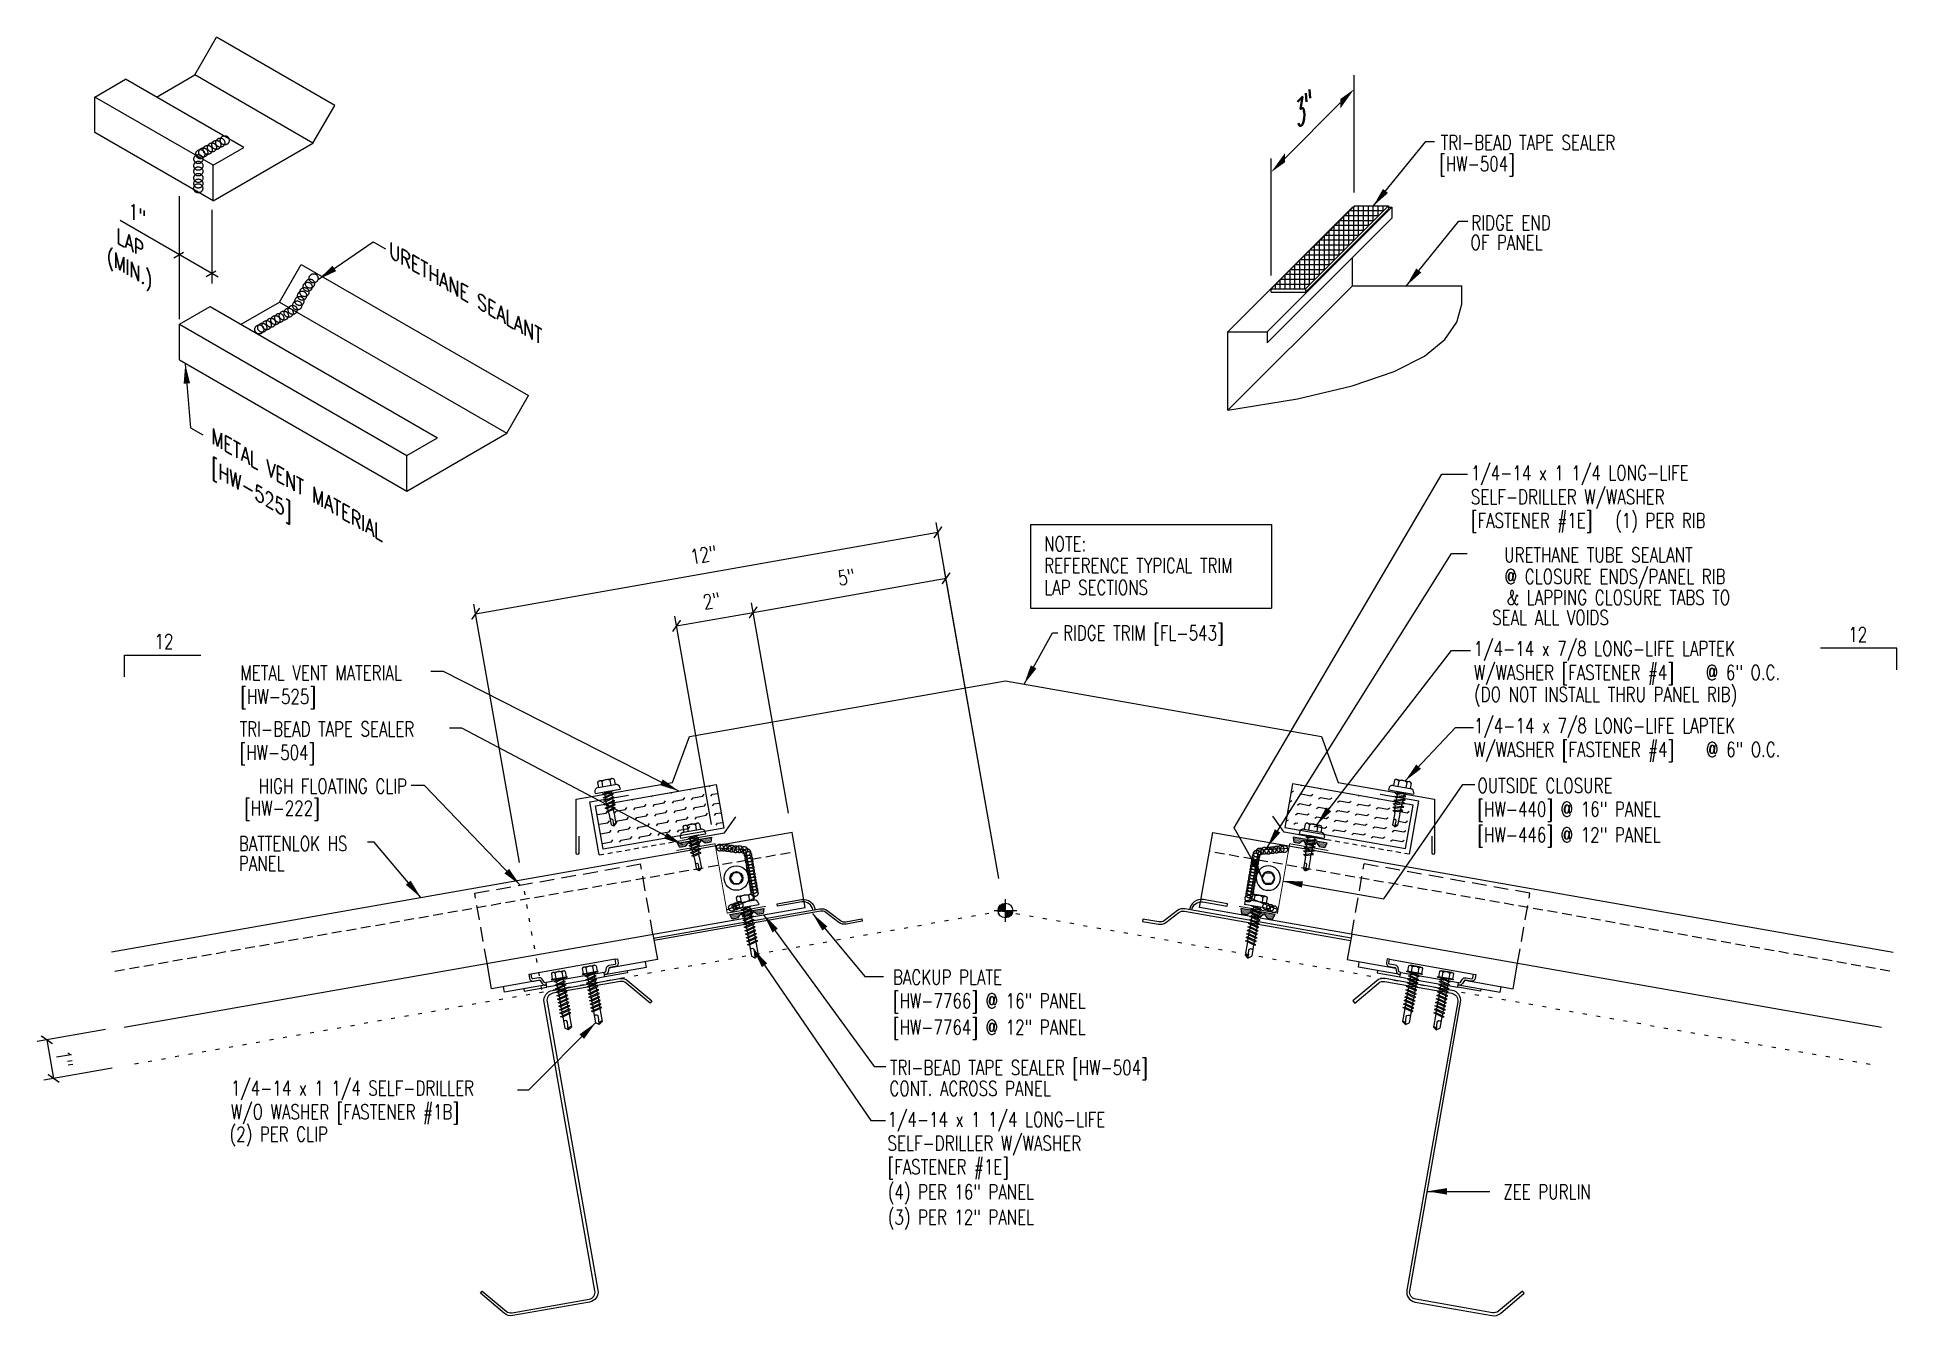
# Model space of a CAD drawing. Header units: inches. Extents: x -1 to 189, y 13 to 99.
# Drawn here: x -1.48 to 46, y 13.37 to 46.01 of the extents above; entities outside this region: 3.
import ezdxf
from ezdxf.enums import TextEntityAlignment as Align

# ---------------------------------------------------------------- set-up
doc = ezdxf.new("R2010")
doc.units = ezdxf.units.IN
doc.header["$MEASUREMENT"] = 0
for name, pattern in [('CENTER2', [1.125, 0.75, -0.125, 0.125, -0.125]), ('DASH2', [0.1875, 0.125, -0.0625]), ('DOT', [0.25, 0, -0.25]), ('HIDDEN2', [0.1875, 0.125, -0.0625])]:
    doc.linetypes.add(name, pattern=pattern)
for name, color, linetype in [('ANNTEXT', 2, 'Continuous'), ('clip', 5, 'Continuous'), ('CLO', 3, 'Continuous'), ('DIM', 2, 'Continuous'), ('FASTENER', 9, 'Continuous'), ('MARK', 1, 'Continuous'), ('PANEL', 11, 'Continuous'), ('PURLIN', 1, 'Continuous'), ('SEALANT', 253, 'CENTER2'), ('SECTION', 11, 'Continuous'), ('STLA', 12, 'Continuous'), ('TAPE', 8, 'Continuous'), ('TEXT', 2, 'Continuous'), ('TEXT1', 7, 'Continuous'), ('THERMAL', 251, 'Continuous'), ('TRIM', 6, 'Continuous')]:
    doc.layers.add(name, color=color, linetype=linetype)
doc.styles.add('DIMTEXT', font='romans.shx', dxfattribs={"width": 0.75})
doc.styles.add('ROMANS', font='ROMANS.SHX', dxfattribs={"width": 0.75, "height": 0.5})
doc.styles.add('TEXT1', font='ROMANS.shx', dxfattribs={"width": 0.75, "height": 0.375})
doc.dimstyles.new('DETAIL', dxfattribs={"dimscale": 4, "dimtxt": 0.375, "dimasz": 0.0625, "dimexe": 0.0625, "dimexo": 0.125, "dimgap": 0.0625, "dimtad": 1, "dimdec": 4, "dimzin": 3, "dimdsep": 46, "dimlunit": 4, "dimtxsty": 'TEXT1', "dimblk": 'ARCHTICK', "dimcen": 0.0625, "dimclrd": 7, "dimclre": 7, "dimclrt": 2, "dimadec": 0, "dimazin": 0, "dimtfac": 0.59375, "dimtdec": 4, "dimtmove": 0, "dimatfit": 3, "dimfxl": 0, "dimfrac": 2, "dimtolj": 1, "dimtzin": 3, "dimarcsym": 0})
doc.dimstyles.new('DETAIL$7', dxfattribs={"dimscale": 4, "dimtxt": 0.375, "dimasz": 0.125, "dimexe": 0.0625, "dimexo": 0.125, "dimgap": 0.0625, "dimtad": 1, "dimdec": 4, "dimzin": 3, "dimdsep": 46, "dimlunit": 4, "dimtxsty": 'TEXT1', "dimblk": 'ARCHTICK', "dimcen": 0.0625, "dimclrd": 7, "dimclre": 7, "dimclrt": 2, "dimadec": 0, "dimazin": 0, "dimtfac": 0.59375, "dimtdec": 4, "dimtmove": 0, "dimatfit": 3, "dimfxl": 0, "dimfrac": 2, "dimtolj": 1, "dimtzin": 3, "dimarcsym": 0})

msp = doc.modelspace()

# ---------------------------------------------------------------- texts
at = {"layer": 'ANNTEXT', "insert": (90.66178, 99.27395), "char_height": 0.72, "attachment_point": 4, "rotation": 10}
msp.add_mtext('\\A1;  ', dxfattribs=at)
at = {"layer": 'ANNTEXT', "char_height": 0.375, "attachment_point": 4, "rotation": 10, "style": 'DIMTEXT'}
for insert in [(188.0579, 71.6294), (188.52889, 71.68564)]:
    msp.add_mtext('\\A1;  ', dxfattribs=dict(at, insert=insert))
at = {"layer": 'DIM', "style": 'ROMANS', "oblique": 330}
for s, p in [('1"', (0.85018, 41.42854)), ('LAP', (0.54289, 40.77222))]:
    msp.add_text(s, height=0.338437, rotation=330, dxfattribs=at).set_placement(p)
msp.add_text('(MIN.)', height=0.338437, rotation=330, dxfattribs=at).set_placement((0.962, 40.06675), align=Align.MIDDLE_CENTER)
at = {"layer": 'DIM', "color": 2, "insert": (-0.78544, 19.92485), "char_height": 0.375, "attachment_point": 5, "rotation": 280, "style": 'TEXT1'}
msp.add_mtext('\\A1;1"', dxfattribs=at)
at = {"layer": 'TEXT', "style": 'TEXT1', "width": 0.75}
for s, p in [('TRI-BEAD TAPE SEALER', (34.35237, 43.13953)), ('[HW-504]', (34.31602, 42.59605)), ('RIDGE END ', (35.1377, 41.09153)), ('OF PANEL', (35.11206, 40.58551)), ('RIDGE TRIM [FL-543]', (24.71295, 30.6171)), ('(DO NOT INSTALL THRU PANEL RIB)', (35.20614, 29.05115)), ('OUTSIDE CLOSURE', (35.29142, 26.72084)), ('[HW-440] @ 16" PANEL', (35.29142, 26.12084)), ('[HW-446] @ 12" PANEL', (35.29142, 25.4638)), ('BATTENLOK HS', (3.66642, 25.23983)), ('PANEL', (3.66642, 24.73698)), ('BACKUP PLATE', (20.36741, 21.82914)), ('[HW-7766] @ 16" PANEL', (20.36741, 21.22914)), ('[HW-7764] @ 12" PANEL', (20.36741, 20.5522)), ('TRI-BEAD TAPE SEALER [HW-504]', (20.29035, 19.52294)), ('1/4-14 x 1 1/4 SELF-DRILLER', (3.46374, 19.00127)), ('CONT. ACROSS PANEL', (20.27749, 18.99294)), ('W/O WASHER [FASTENER #1B]', (3.46374, 18.39412)), ('(2) PER CLIP', (3.43125, 17.8263)), ('(4) PER 16" PANEL', (20.23618, 16.34899)), ('(3) PER 12" PANEL', (20.23618, 15.70369))]:
    msp.add_text(s, height=0.375, dxfattribs=at).set_placement(p)
at = {"layer": 'TEXT', "style": 'ROMANS', "oblique": 330}
for s, height, p in [('URETHANE SEALANT', 0.3449189, (7.50817, 40.40448)), ('METAL VENT MATERIAL', 0.3449189, (2.96525, 35.65538)), ('[HW-525]', 0.344919, (2.96525, 34.86064))]:
    msp.add_text(s, height=height, rotation=330, dxfattribs=at).set_placement(p)
at = {"layer": 'TEXT', "style": 'TEXT1', "width": 0.75}
for s, p in [('URETHANE TUBE SEALANT ', (40.97657, 32.61351)), ('@ CLOSURE ENDS/PANEL RIB', (41.62209, 32.05729)), ('& LAPPING CLOSURE TABS TO', (41.7439, 31.52297)), ('SEAL ALL VOIDS', (38.64576, 31.01113)), ('HIGH FLOATING CLIP', (7.96023, 26.70933)), ('[HW-222]', (5.73083, 26.14707)), ('ZEE PURLIN', (38.18205, 16.34791))]:
    msp.add_text(s, height=0.375, dxfattribs=at).set_placement(p, align=Align.RIGHT)
at = {"layer": 'TEXT1', "color": 2, "style": 'ROMANS', "oblique": 40, "width": 0.75}
msp.add_text('3"', height=0.5, rotation=45, dxfattribs=at).set_placement((30.69659, 43.66152))

# ---------------------------------------------------------------- blocks, each defined once
blk = doc.blocks.new('_ArchTick')
at = {"color": 0, "linetype": 'ByBlock', "const_width": 0.15}
blk.add_lwpolyline([(-0.5, -0.5), (0.5, 0.5)], dxfattribs=at)
blk = doc.blocks.new('*D17')
at = {"layer": 'DEFPOINTS', "color": 0}
for p in [(21.516, 33.376), (10.919, 24.457), (23.162, 24.046)]:
    blk.add_point(p, dxfattribs=at)
at = {"layer": 'DIM', "color": 7, "lineweight": -2}
for p, q in [((9.713, 31.295), (21.516, 33.376)), ((23.075, 24.538), (21.473, 33.622)), ((10.832, 24.949), (9.669, 31.541))]:
    blk.add_line(p, q, dxfattribs=at)
at = {"layer": 'DIM', "color": 7, "lineweight": -2, "xscale": 0.25, "yscale": 0.25, "zscale": 0.25}
for p, rotation in [((21.516, 33.376), 10), ((9.713, 31.295), 190)]:
    blk.add_blockref('_ArchTick', p, dxfattribs=dict(at, rotation=rotation))
at = {"layer": 'DIM', "color": 2, "insert": (15.532, 32.802), "char_height": 0.375, "attachment_point": 5, "rotation": 10, "style": 'TEXT1'}
blk.add_mtext('\\A1;12"', dxfattribs=at)
blk = doc.blocks.new('*D18')
at = {"layer": 'DEFPOINTS', "color": 0}
for p in [(21.724, 32.201), (17.791, 25.711), (23.162, 24.046)]:
    blk.add_point(p, dxfattribs=at)
at = {"layer": 'DIM', "color": 7, "lineweight": -2}
for p, q in [((23.075, 24.538), (21.68, 32.447)), ((16.8, 31.332), (21.724, 32.201)), ((17.704, 26.203), (16.756, 31.579))]:
    blk.add_line(p, q, dxfattribs=at)
at = {"layer": 'DIM', "color": 7, "lineweight": -2, "xscale": 0.25, "yscale": 0.25, "zscale": 0.25}
for p, rotation in [((21.724, 32.201), 10), ((16.8, 31.332), 190)]:
    blk.add_blockref('_ArchTick', p, dxfattribs=dict(at, rotation=rotation))
at = {"layer": 'DIM', "color": 2, "insert": (19.18, 32.233), "char_height": 0.375, "attachment_point": 5, "rotation": 10, "style": 'TEXT1'}
blk.add_mtext('\\A1;5"', dxfattribs=at)
blk = doc.blocks.new('*X7')
at = {"color": 0}
for p, q in [((-0.434, 0.135), (-0.434, 0.135)), ((-0.434, 0.123), (-0.434, 0.123)), ((-0.422, 0.141), (-0.422, 0.141)), ((-0.422, 0.129), (-0.422, 0.129)), ((-0.422, 0.117), (-0.422, 0.117)), ((-0.422, 0.105), (-0.422, 0.105)), ((-0.422, 0.094), (-0.422, 0.094)), ((-0.422, 0.082), (-0.422, 0.082)), ((-0.41, 0.135), (-0.41, 0.135)), ((-0.41, 0.123), (-0.41, 0.123)), ((-0.41, 0.111), (-0.41, 0.111)), ((-0.41, 0.1), (-0.41, 0.1)), ((-0.41, 0.088), (-0.41, 0.088)), ((-0.41, 0.076), (-0.41, 0.076)), ((-0.41, 0.064), (-0.41, 0.064)), ((-0.41, 0.053), (-0.41, 0.053)), ((-0.41, 0.041), (-0.41, 0.041)), ((-0.398, 0.141), (-0.398, 0.141)), ((-0.398, 0.129), (-0.398, 0.129)), ((-0.398, 0.117), (-0.398, 0.117)), ((-0.398, 0.105), (-0.398, 0.105)), ((-0.398, 0.094), (-0.398, 0.094)), ((-0.398, 0.082), (-0.398, 0.082)), ((-0.398, 0.07), (-0.398, 0.07)), ((-0.398, 0.059), (-0.398, 0.059)), ((-0.398, 0.047), (-0.398, 0.047)), ((-0.398, 0.035), (-0.398, 0.035)), ((-0.398, 0.023), (-0.398, 0.023)), ((-0.387, 0.135), (-0.387, 0.135)), ((-0.387, 0.123), (-0.387, 0.123)), ((-0.387, 0.111), (-0.387, 0.111)), ((-0.387, 0.1), (-0.387, 0.1)), ((-0.387, 0.088), (-0.387, 0.088)), ((-0.387, 0.076), (-0.387, 0.076)), ((-0.387, 0.064), (-0.387, 0.064)), ((-0.387, 0.053), (-0.387, 0.053)), ((-0.387, 0.041), (-0.387, 0.041)), ((-0.387, 0.029), (-0.387, 0.029)), ((-0.375, 0.141), (-0.375, 0.141)), ((-0.375, 0.129), (-0.375, 0.129)), ((-0.375, 0.117), (-0.375, 0.117)), ((-0.375, 0.105), (-0.375, 0.105)), ((-0.375, 0.094), (-0.375, 0.094)), ((-0.375, 0.082), (-0.375, 0.082)), ((-0.375, 0.07), (-0.375, 0.07)), ((-0.375, 0.059), (-0.375, 0.059)), ((-0.375, 0.047), (-0.375, 0.047)), ((-0.375, 0.035), (-0.375, 0.035)), ((-0.375, 0.023), (-0.375, 0.023)), ((-0.363, 0.135), (-0.363, 0.135)), ((-0.363, 0.123), (-0.363, 0.123)), ((-0.363, 0.111), (-0.363, 0.111)), ((-0.363, 0.1), (-0.363, 0.1)), ((-0.363, 0.088), (-0.363, 0.088)), ((-0.363, 0.076), (-0.363, 0.076)), ((-0.363, 0.064), (-0.363, 0.064)), ((-0.363, 0.053), (-0.363, 0.053)), ((-0.363, 0.041), (-0.363, 0.041)), ((-0.363, 0.029), (-0.363, 0.029)), ((-0.352, 0.141), (-0.352, 0.141)), ((-0.352, 0.129), (-0.352, 0.129)), ((-0.352, 0.117), (-0.352, 0.117)), ((-0.352, 0.105), (-0.352, 0.105)), ((-0.352, 0.094), (-0.352, 0.094)), ((-0.352, 0.082), (-0.352, 0.082)), ((-0.352, 0.07), (-0.352, 0.07)), ((-0.352, 0.059), (-0.352, 0.059)), ((-0.352, 0.047), (-0.352, 0.047)), ((-0.352, 0.035), (-0.352, 0.035)), ((-0.352, 0.023), (-0.352, 0.023)), ((-0.34, 0.135), (-0.34, 0.135)), ((-0.34, 0.123), (-0.34, 0.123)), ((-0.34, 0.111), (-0.34, 0.111)), ((-0.34, 0.1), (-0.34, 0.1)), ((-0.34, 0.088), (-0.34, 0.088)), ((-0.34, 0.076), (-0.34, 0.076)), ((-0.34, 0.064), (-0.34, 0.064)), ((-0.34, 0.053), (-0.34, 0.053)), ((-0.34, 0.041), (-0.34, 0.041)), ((-0.34, 0.029), (-0.34, 0.029)), ((-0.328, 0.141), (-0.328, 0.141)), ((-0.328, 0.129), (-0.328, 0.129)), ((-0.328, 0.117), (-0.328, 0.117)), ((-0.328, 0.105), (-0.328, 0.105)), ((-0.328, 0.094), (-0.328, 0.094)), ((-0.328, 0.082), (-0.328, 0.082)), ((-0.328, 0.07), (-0.328, 0.07)), ((-0.328, 0.059), (-0.328, 0.059)), ((-0.328, 0.047), (-0.328, 0.047)), ((-0.328, 0.035), (-0.328, 0.035)), ((-0.328, 0.023), (-0.328, 0.023)), ((-0.316, 0.135), (-0.316, 0.135)), ((-0.316, 0.123), (-0.316, 0.123)), ((-0.316, 0.111), (-0.316, 0.111)), ((-0.316, 0.1), (-0.316, 0.1)), ((-0.316, 0.088), (-0.316, 0.088)), ((-0.316, 0.076), (-0.316, 0.076)), ((-0.316, 0.064), (-0.316, 0.064)), ((-0.316, 0.053), (-0.316, 0.053)), ((-0.316, 0.041), (-0.316, 0.041)), ((-0.316, 0.029), (-0.316, 0.029)), ((-0.305, 0.141), (-0.305, 0.141)), ((-0.305, 0.129), (-0.305, 0.129)), ((-0.305, 0.117), (-0.305, 0.117)), ((-0.305, 0.105), (-0.305, 0.105)), ((-0.305, 0.094), (-0.305, 0.094)), ((-0.305, 0.082), (-0.305, 0.082)), ((-0.305, 0.07), (-0.305, 0.07)), ((-0.305, 0.059), (-0.305, 0.059)), ((-0.305, 0.047), (-0.305, 0.047)), ((-0.305, 0.035), (-0.305, 0.035)), ((-0.305, 0.023), (-0.305, 0.023)), ((-0.293, 0.135), (-0.293, 0.135)), ((-0.293, 0.123), (-0.293, 0.123)), ((-0.293, 0.111), (-0.293, 0.111)), ((-0.293, 0.1), (-0.293, 0.1)), ((-0.293, 0.088), (-0.293, 0.088)), ((-0.293, 0.076), (-0.293, 0.076)), ((-0.293, 0.064), (-0.293, 0.064)), ((-0.293, 0.053), (-0.293, 0.053)), ((-0.293, 0.041), (-0.293, 0.041)), ((-0.293, 0.029), (-0.293, 0.029)), ((-0.281, 0.141), (-0.281, 0.141)), ((-0.281, 0.129), (-0.281, 0.129)), ((-0.281, 0.117), (-0.281, 0.117)), ((-0.281, 0.105), (-0.281, 0.105)), ((-0.281, 0.094), (-0.281, 0.094)), ((-0.281, 0.082), (-0.281, 0.082)), ((-0.281, 0.07), (-0.281, 0.07)), ((-0.281, 0.059), (-0.281, 0.059)), ((-0.281, 0.047), (-0.281, 0.047)), ((-0.281, 0.035), (-0.281, 0.035)), ((-0.281, 0.023), (-0.281, 0.023)), ((-0.27, 0.135), (-0.27, 0.135)), ((-0.27, 0.123), (-0.27, 0.123)), ((-0.27, 0.111), (-0.27, 0.111)), ((-0.27, 0.1), (-0.27, 0.1)), ((-0.27, 0.088), (-0.27, 0.088)), ((-0.27, 0.076), (-0.27, 0.076)), ((-0.27, 0.064), (-0.27, 0.064)), ((-0.27, 0.053), (-0.27, 0.053)), ((-0.27, 0.041), (-0.27, 0.041)), ((-0.27, 0.029), (-0.27, 0.029)), ((-0.258, 0.141), (-0.258, 0.141)), ((-0.258, 0.129), (-0.258, 0.129)), ((-0.258, 0.117), (-0.258, 0.117)), ((-0.258, 0.105), (-0.258, 0.105)), ((-0.258, 0.094), (-0.258, 0.094)), ((-0.258, 0.082), (-0.258, 0.082)), ((-0.258, 0.07), (-0.258, 0.07)), ((-0.258, 0.059), (-0.258, 0.059)), ((-0.258, 0.047), (-0.258, 0.047)), ((-0.258, 0.035), (-0.258, 0.035)), ((-0.258, 0.023), (-0.258, 0.023)), ((-0.246, 0.135), (-0.246, 0.135)), ((-0.246, 0.123), (-0.246, 0.123)), ((-0.246, 0.111), (-0.246, 0.111)), ((-0.246, 0.1), (-0.246, 0.1)), ((-0.246, 0.088), (-0.246, 0.088)), ((-0.246, 0.076), (-0.246, 0.076)), ((-0.246, 0.064), (-0.246, 0.064)), ((-0.246, 0.053), (-0.246, 0.053)), ((-0.246, 0.041), (-0.246, 0.041)), ((-0.234, 0.141), (-0.234, 0.141)), ((-0.234, 0.129), (-0.234, 0.129)), ((-0.234, 0.117), (-0.234, 0.117)), ((-0.234, 0.105), (-0.234, 0.105)), ((-0.234, 0.094), (-0.234, 0.094)), ((-0.234, 0.082), (-0.234, 0.082)), ((-0.234, 0.07), (-0.234, 0.07)), ((-0.234, 0.059), (-0.234, 0.059)), ((-0.234, 0.047), (-0.234, 0.047)), ((-0.223, 0.135), (-0.223, 0.135)), ((-0.223, 0.123), (-0.223, 0.123)), ((-0.223, 0.111), (-0.223, 0.111)), ((-0.223, 0.1), (-0.223, 0.1)), ((-0.223, 0.088), (-0.223, 0.088)), ((-0.223, 0.076), (-0.223, 0.076)), ((-0.223, 0.064), (-0.223, 0.064)), ((-0.211, 0.141), (-0.211, 0.141)), ((-0.211, 0.129), (-0.211, 0.129)), ((-0.211, 0.117), (-0.211, 0.117)), ((-0.211, 0.105), (-0.211, 0.105)), ((-0.211, 0.094), (-0.211, 0.094)), ((-0.211, 0.082), (-0.211, 0.082)), ((-0.211, 0.07), (-0.211, 0.07)), ((-0.199, 0.135), (-0.199, 0.135)), ((-0.199, 0.123), (-0.199, 0.123)), ((-0.199, 0.111), (-0.199, 0.111)), ((-0.199, 0.1), (-0.199, 0.1)), ((-0.199, 0.088), (-0.199, 0.088)), ((-0.188, 0.141), (-0.188, 0.141)), ((-0.188, 0.129), (-0.188, 0.129)), ((-0.188, 0.117), (-0.188, 0.117)), ((-0.188, 0.105), (-0.188, 0.105)), ((-0.188, 0.094), (-0.188, 0.094)), ((-0.176, 0.135), (-0.176, 0.135)), ((-0.176, 0.123), (-0.176, 0.123)), ((-0.176, 0.111), (-0.176, 0.111)), ((-0.164, 0.141), (-0.164, 0.141)), ((-0.164, 0.129), (-0.164, 0.129)), ((-0.164, 0.117), (-0.164, 0.117)), ((-0.164, 0.105), (-0.164, 0.105)), ((-0.152, 0.135), (-0.152, 0.135)), ((-0.152, 0.123), (-0.152, 0.123)), ((-0.152, 0.111), (-0.152, 0.111)), ((-0.152, 0.1), (-0.152, 0.1)), ((-0.141, 0.141), (-0.141, 0.141)), ((-0.141, 0.129), (-0.141, 0.129)), ((-0.141, 0.117), (-0.141, 0.117)), ((-0.141, 0.105), (-0.141, 0.105)), ((-0.141, 0.094), (-0.141, 0.094)), ((-0.141, 0.082), (-0.141, 0.082)), ((-0.129, 0.135), (-0.129, 0.135)), ((-0.129, 0.123), (-0.129, 0.123)), ((-0.129, 0.111), (-0.129, 0.111)), ((-0.129, 0.1), (-0.129, 0.1)), ((-0.129, 0.088), (-0.129, 0.088)), ((-0.129, 0.076), (-0.129, 0.076)), ((-0.117, 0.141), (-0.117, 0.141)), ((-0.117, 0.129), (-0.117, 0.129)), ((-0.117, 0.117), (-0.117, 0.117)), ((-0.117, 0.105), (-0.117, 0.105)), ((-0.117, 0.094), (-0.117, 0.094)), ((-0.117, 0.082), (-0.117, 0.082)), ((-0.117, 0.07), (-0.117, 0.07)), ((-0.117, 0.059), (-0.117, 0.059)), ((-0.105, 0.135), (-0.105, 0.135)), ((-0.105, 0.123), (-0.105, 0.123)), ((-0.105, 0.111), (-0.105, 0.111)), ((-0.105, 0.1), (-0.105, 0.1)), ((-0.105, 0.088), (-0.105, 0.088)), ((-0.105, 0.076), (-0.105, 0.076)), ((-0.105, 0.064), (-0.105, 0.064)), ((-0.105, 0.053), (-0.105, 0.053)), ((-0.094, 0.141), (-0.094, 0.141)), ((-0.094, 0.129), (-0.094, 0.129)), ((-0.094, 0.117), (-0.094, 0.117)), ((-0.094, 0.105), (-0.094, 0.105)), ((-0.094, 0.094), (-0.094, 0.094)), ((-0.094, 0.082), (-0.094, 0.082)), ((-0.094, 0.07), (-0.094, 0.07)), ((-0.094, 0.059), (-0.094, 0.059)), ((-0.094, 0.047), (-0.094, 0.047)), ((-0.094, 0.035), (-0.094, 0.035)), ((-0.082, 0.135), (-0.082, 0.135)), ((-0.082, 0.123), (-0.082, 0.123)), ((-0.082, 0.111), (-0.082, 0.111)), ((-0.082, 0.1), (-0.082, 0.1)), ((-0.082, 0.088), (-0.082, 0.088)), ((-0.082, 0.076), (-0.082, 0.076)), ((-0.082, 0.064), (-0.082, 0.064)), ((-0.082, 0.053), (-0.082, 0.053)), ((-0.082, 0.041), (-0.082, 0.041)), ((-0.082, 0.029), (-0.082, 0.029)), ((-0.07, 0.141), (-0.07, 0.141)), ((-0.07, 0.129), (-0.07, 0.129)), ((-0.07, 0.117), (-0.07, 0.117)), ((-0.07, 0.105), (-0.07, 0.105)), ((-0.07, 0.094), (-0.07, 0.094)), ((-0.07, 0.082), (-0.07, 0.082)), ((-0.07, 0.07), (-0.07, 0.07)), ((-0.07, 0.059), (-0.07, 0.059)), ((-0.07, 0.047), (-0.07, 0.047)), ((-0.07, 0.035), (-0.07, 0.035)), ((-0.07, 0.023), (-0.07, 0.023)), ((-0.059, 0.135), (-0.059, 0.135)), ((-0.059, 0.123), (-0.059, 0.123)), ((-0.059, 0.111), (-0.059, 0.111)), ((-0.059, 0.1), (-0.059, 0.1)), ((-0.059, 0.088), (-0.059, 0.088)), ((-0.059, 0.076), (-0.059, 0.076)), ((-0.059, 0.064), (-0.059, 0.064)), ((-0.059, 0.053), (-0.059, 0.053)), ((-0.059, 0.041), (-0.059, 0.041)), ((-0.059, 0.029), (-0.059, 0.029)), ((-0.047, 0.141), (-0.047, 0.141)), ((-0.047, 0.129), (-0.047, 0.129)), ((-0.047, 0.117), (-0.047, 0.117)), ((-0.047, 0.105), (-0.047, 0.105)), ((-0.047, 0.094), (-0.047, 0.094)), ((-0.047, 0.082), (-0.047, 0.082)), ((-0.047, 0.07), (-0.047, 0.07)), ((-0.047, 0.059), (-0.047, 0.059)), ((-0.047, 0.047), (-0.047, 0.047)), ((-0.047, 0.035), (-0.047, 0.035)), ((-0.047, 0.023), (-0.047, 0.023)), ((-0.035, 0.135), (-0.035, 0.135)), ((-0.035, 0.123), (-0.035, 0.123)), ((-0.035, 0.111), (-0.035, 0.111)), ((-0.035, 0.1), (-0.035, 0.1)), ((-0.035, 0.088), (-0.035, 0.088)), ((-0.035, 0.076), (-0.035, 0.076)), ((-0.035, 0.064), (-0.035, 0.064)), ((-0.035, 0.053), (-0.035, 0.053)), ((-0.035, 0.041), (-0.035, 0.041)), ((-0.035, 0.029), (-0.035, 0.029)), ((-0.023, 0.141), (-0.023, 0.141)), ((-0.023, 0.129), (-0.023, 0.129)), ((-0.023, 0.117), (-0.023, 0.117)), ((-0.023, 0.105), (-0.023, 0.105)), ((-0.023, 0.094), (-0.023, 0.094)), ((-0.023, 0.082), (-0.023, 0.082)), ((-0.023, 0.07), (-0.023, 0.07)), ((-0.023, 0.059), (-0.023, 0.059)), ((-0.023, 0.047), (-0.023, 0.047)), ((-0.023, 0.035), (-0.023, 0.035)), ((-0.023, 0.023), (-0.023, 0.023)), ((-0.012, 0.135), (-0.012, 0.135)), ((-0.012, 0.123), (-0.012, 0.123)), ((-0.012, 0.111), (-0.012, 0.111)), ((-0.012, 0.1), (-0.012, 0.1)), ((-0.012, 0.088), (-0.012, 0.088)), ((-0.012, 0.076), (-0.012, 0.076)), ((-0.012, 0.064), (-0.012, 0.064)), ((-0.012, 0.053), (-0.012, 0.053)), ((-0.012, 0.041), (-0.012, 0.041)), ((-0.012, 0.029), (-0.012, 0.029)), ((0, 0.141), (0, 0.141)), ((0, 0.129), (0, 0.129)), ((0, 0.117), (0, 0.117)), ((0, 0.105), (0, 0.105)), ((0, 0.094), (0, 0.094)), ((0, 0.082), (0, 0.082)), ((0, 0.07), (0, 0.07)), ((0, 0.059), (0, 0.059)), ((0, 0.047), (0, 0.047)), ((0, 0.035), (0, 0.035)), ((0, 0.023), (0, 0.023)), ((0.012, 0.135), (0.012, 0.135)), ((0.012, 0.123), (0.012, 0.123)), ((0.012, 0.111), (0.012, 0.111)), ((0.012, 0.1), (0.012, 0.1)), ((0.012, 0.088), (0.012, 0.088)), ((0.012, 0.076), (0.012, 0.076)), ((0.012, 0.064), (0.012, 0.064)), ((0.012, 0.053), (0.012, 0.053)), ((0.012, 0.041), (0.012, 0.041)), ((0.012, 0.029), (0.012, 0.029)), ((0.023, 0.141), (0.023, 0.141)), ((0.023, 0.129), (0.023, 0.129)), ((0.023, 0.117), (0.023, 0.117)), ((0.023, 0.105), (0.023, 0.105)), ((0.023, 0.094), (0.023, 0.094)), ((0.023, 0.082), (0.023, 0.082)), ((0.023, 0.07), (0.023, 0.07)), ((0.023, 0.059), (0.023, 0.059)), ((0.023, 0.047), (0.023, 0.047)), ((0.023, 0.035), (0.023, 0.035)), ((0.023, 0.023), (0.023, 0.023)), ((0.035, 0.135), (0.035, 0.135)), ((0.035, 0.123), (0.035, 0.123)), ((0.035, 0.111), (0.035, 0.111)), ((0.035, 0.1), (0.035, 0.1)), ((0.035, 0.088), (0.035, 0.088)), ((0.035, 0.076), (0.035, 0.076)), ((0.035, 0.064), (0.035, 0.064)), ((0.035, 0.053), (0.035, 0.053)), ((0.035, 0.041), (0.035, 0.041)), ((0.035, 0.029), (0.035, 0.029)), ((0.047, 0.141), (0.047, 0.141)), ((0.047, 0.129), (0.047, 0.129)), ((0.047, 0.117), (0.047, 0.117)), ((0.047, 0.105), (0.047, 0.105)), ((0.047, 0.094), (0.047, 0.094)), ((0.047, 0.082), (0.047, 0.082)), ((0.047, 0.07), (0.047, 0.07)), ((0.047, 0.059), (0.047, 0.059)), ((0.047, 0.047), (0.047, 0.047)), ((0.047, 0.035), (0.047, 0.035)), ((0.047, 0.023), (0.047, 0.023)), ((0.059, 0.135), (0.059, 0.135)), ((0.059, 0.123), (0.059, 0.123)), ((0.059, 0.111), (0.059, 0.111)), ((0.059, 0.1), (0.059, 0.1)), ((0.059, 0.088), (0.059, 0.088)), ((0.059, 0.076), (0.059, 0.076)), ((0.059, 0.064), (0.059, 0.064)), ((0.059, 0.053), (0.059, 0.053)), ((0.059, 0.041), (0.059, 0.041)), ((0.059, 0.029), (0.059, 0.029)), ((0.07, 0.141), (0.07, 0.141)), ((0.07, 0.129), (0.07, 0.129)), ((0.07, 0.117), (0.07, 0.117)), ((0.07, 0.105), (0.07, 0.105)), ((0.07, 0.094), (0.07, 0.094)), ((0.07, 0.082), (0.07, 0.082)), ((0.07, 0.07), (0.07, 0.07)), ((0.07, 0.059), (0.07, 0.059)), ((0.07, 0.047), (0.07, 0.047)), ((0.07, 0.035), (0.07, 0.035)), ((0.07, 0.023), (0.07, 0.023)), ((0.082, 0.135), (0.082, 0.135)), ((0.082, 0.123), (0.082, 0.123)), ((0.082, 0.111), (0.082, 0.111)), ((0.082, 0.1), (0.082, 0.1)), ((0.082, 0.088), (0.082, 0.088)), ((0.082, 0.076), (0.082, 0.076)), ((0.082, 0.064), (0.082, 0.064)), ((0.082, 0.053), (0.082, 0.053)), ((0.082, 0.041), (0.082, 0.041)), ((0.082, 0.029), (0.082, 0.029)), ((0.094, 0.141), (0.094, 0.141)), ((0.094, 0.129), (0.094, 0.129)), ((0.094, 0.117), (0.094, 0.117)), ((0.094, 0.105), (0.094, 0.105)), ((0.094, 0.094), (0.094, 0.094)), ((0.094, 0.082), (0.094, 0.082)), ((0.094, 0.07), (0.094, 0.07)), ((0.094, 0.059), (0.094, 0.059)), ((0.094, 0.047), (0.094, 0.047)), ((0.094, 0.035), (0.094, 0.035)), ((0.105, 0.135), (0.105, 0.135)), ((0.105, 0.123), (0.105, 0.123)), ((0.105, 0.111), (0.105, 0.111)), ((0.105, 0.1), (0.105, 0.1)), ((0.105, 0.088), (0.105, 0.088)), ((0.105, 0.076), (0.105, 0.076)), ((0.105, 0.064), (0.105, 0.064)), ((0.105, 0.053), (0.105, 0.053)), ((0.117, 0.141), (0.117, 0.141)), ((0.117, 0.129), (0.117, 0.129)), ((0.117, 0.117), (0.117, 0.117)), ((0.117, 0.105), (0.117, 0.105)), ((0.117, 0.094), (0.117, 0.094)), ((0.117, 0.082), (0.117, 0.082)), ((0.117, 0.07), (0.117, 0.07)), ((0.117, 0.059), (0.117, 0.059)), ((0.129, 0.135), (0.129, 0.135)), ((0.129, 0.123), (0.129, 0.123)), ((0.129, 0.111), (0.129, 0.111)), ((0.129, 0.1), (0.129, 0.1)), ((0.129, 0.088), (0.129, 0.088)), ((0.129, 0.076), (0.129, 0.076)), ((0.141, 0.141), (0.141, 0.141)), ((0.141, 0.129), (0.141, 0.129)), ((0.141, 0.117), (0.141, 0.117)), ((0.141, 0.105), (0.141, 0.105)), ((0.141, 0.094), (0.141, 0.094)), ((0.141, 0.082), (0.141, 0.082)), ((0.152, 0.135), (0.152, 0.135)), ((0.152, 0.123), (0.152, 0.123)), ((0.152, 0.111), (0.152, 0.111)), ((0.152, 0.1), (0.152, 0.1)), ((0.164, 0.141), (0.164, 0.141)), ((0.164, 0.129), (0.164, 0.129)), ((0.164, 0.117), (0.164, 0.117)), ((0.164, 0.105), (0.164, 0.105)), ((0.176, 0.135), (0.176, 0.135)), ((0.176, 0.123), (0.176, 0.123)), ((0.176, 0.111), (0.176, 0.111)), ((0.188, 0.141), (0.188, 0.141)), ((0.188, 0.129), (0.188, 0.129)), ((0.188, 0.117), (0.188, 0.117)), ((0.188, 0.105), (0.188, 0.105)), ((0.188, 0.094), (0.188, 0.094)), ((0.199, 0.135), (0.199, 0.135)), ((0.199, 0.123), (0.199, 0.123)), ((0.199, 0.111), (0.199, 0.111)), ((0.199, 0.1), (0.199, 0.1)), ((0.199, 0.088), (0.199, 0.088)), ((0.211, 0.141), (0.211, 0.141)), ((0.211, 0.129), (0.211, 0.129)), ((0.211, 0.117), (0.211, 0.117)), ((0.211, 0.105), (0.211, 0.105)), ((0.211, 0.094), (0.211, 0.094)), ((0.211, 0.082), (0.211, 0.082)), ((0.211, 0.07), (0.211, 0.07)), ((0.223, 0.135), (0.223, 0.135)), ((0.223, 0.123), (0.223, 0.123)), ((0.223, 0.111), (0.223, 0.111)), ((0.223, 0.1), (0.223, 0.1)), ((0.223, 0.088), (0.223, 0.088)), ((0.223, 0.076), (0.223, 0.076)), ((0.223, 0.064), (0.223, 0.064)), ((0.234, 0.141), (0.234, 0.141)), ((0.234, 0.129), (0.234, 0.129)), ((0.234, 0.117), (0.234, 0.117)), ((0.234, 0.105), (0.234, 0.105)), ((0.234, 0.094), (0.234, 0.094)), ((0.234, 0.082), (0.234, 0.082)), ((0.234, 0.07), (0.234, 0.07)), ((0.234, 0.059), (0.234, 0.059)), ((0.234, 0.047), (0.234, 0.047)), ((0.246, 0.135), (0.246, 0.135)), ((0.246, 0.123), (0.246, 0.123)), ((0.246, 0.111), (0.246, 0.111)), ((0.246, 0.1), (0.246, 0.1)), ((0.246, 0.088), (0.246, 0.088)), ((0.246, 0.076), (0.246, 0.076)), ((0.246, 0.064), (0.246, 0.064)), ((0.246, 0.053), (0.246, 0.053)), ((0.246, 0.041), (0.246, 0.041)), ((0.258, 0.141), (0.258, 0.141)), ((0.258, 0.129), (0.258, 0.129)), ((0.258, 0.117), (0.258, 0.117)), ((0.258, 0.105), (0.258, 0.105)), ((0.258, 0.094), (0.258, 0.094)), ((0.258, 0.082), (0.258, 0.082)), ((0.258, 0.07), (0.258, 0.07)), ((0.258, 0.059), (0.258, 0.059)), ((0.258, 0.047), (0.258, 0.047)), ((0.258, 0.035), (0.258, 0.035)), ((0.258, 0.023), (0.258, 0.023)), ((0.27, 0.135), (0.27, 0.135)), ((0.27, 0.123), (0.27, 0.123)), ((0.27, 0.111), (0.27, 0.111)), ((0.27, 0.1), (0.27, 0.1)), ((0.27, 0.088), (0.27, 0.088)), ((0.27, 0.076), (0.27, 0.076)), ((0.27, 0.064), (0.27, 0.064)), ((0.27, 0.053), (0.27, 0.053)), ((0.27, 0.041), (0.27, 0.041)), ((0.27, 0.029), (0.27, 0.029)), ((0.281, 0.141), (0.281, 0.141)), ((0.281, 0.129), (0.281, 0.129)), ((0.281, 0.117), (0.281, 0.117)), ((0.281, 0.105), (0.281, 0.105)), ((0.281, 0.094), (0.281, 0.094)), ((0.281, 0.082), (0.281, 0.082)), ((0.281, 0.07), (0.281, 0.07)), ((0.281, 0.059), (0.281, 0.059)), ((0.281, 0.047), (0.281, 0.047)), ((0.281, 0.035), (0.281, 0.035)), ((0.281, 0.023), (0.281, 0.023)), ((0.293, 0.135), (0.293, 0.135)), ((0.293, 0.123), (0.293, 0.123)), ((0.293, 0.111), (0.293, 0.111)), ((0.293, 0.1), (0.293, 0.1)), ((0.293, 0.088), (0.293, 0.088)), ((0.293, 0.076), (0.293, 0.076)), ((0.293, 0.064), (0.293, 0.064)), ((0.293, 0.053), (0.293, 0.053)), ((0.293, 0.041), (0.293, 0.041)), ((0.293, 0.029), (0.293, 0.029)), ((0.305, 0.141), (0.305, 0.141)), ((0.305, 0.129), (0.305, 0.129)), ((0.305, 0.117), (0.305, 0.117)), ((0.305, 0.105), (0.305, 0.105)), ((0.305, 0.094), (0.305, 0.094)), ((0.305, 0.082), (0.305, 0.082)), ((0.305, 0.07), (0.305, 0.07)), ((0.305, 0.059), (0.305, 0.059)), ((0.305, 0.047), (0.305, 0.047)), ((0.305, 0.035), (0.305, 0.035)), ((0.305, 0.023), (0.305, 0.023)), ((0.316, 0.135), (0.316, 0.135)), ((0.316, 0.123), (0.316, 0.123)), ((0.316, 0.111), (0.316, 0.111)), ((0.316, 0.1), (0.316, 0.1)), ((0.316, 0.088), (0.316, 0.088)), ((0.316, 0.076), (0.316, 0.076)), ((0.316, 0.064), (0.316, 0.064)), ((0.316, 0.053), (0.316, 0.053)), ((0.316, 0.041), (0.316, 0.041)), ((0.316, 0.029), (0.316, 0.029)), ((0.328, 0.141), (0.328, 0.141)), ((0.328, 0.129), (0.328, 0.129)), ((0.328, 0.117), (0.328, 0.117)), ((0.328, 0.105), (0.328, 0.105)), ((0.328, 0.094), (0.328, 0.094)), ((0.328, 0.082), (0.328, 0.082)), ((0.328, 0.07), (0.328, 0.07)), ((0.328, 0.059), (0.328, 0.059)), ((0.328, 0.047), (0.328, 0.047)), ((0.328, 0.035), (0.328, 0.035)), ((0.328, 0.023), (0.328, 0.023)), ((0.34, 0.135), (0.34, 0.135)), ((0.34, 0.123), (0.34, 0.123)), ((0.34, 0.111), (0.34, 0.111)), ((0.34, 0.1), (0.34, 0.1)), ((0.34, 0.088), (0.34, 0.088)), ((0.34, 0.076), (0.34, 0.076)), ((0.34, 0.064), (0.34, 0.064)), ((0.34, 0.053), (0.34, 0.053)), ((0.34, 0.041), (0.34, 0.041)), ((0.34, 0.029), (0.34, 0.029)), ((0.352, 0.141), (0.352, 0.141)), ((0.352, 0.129), (0.352, 0.129)), ((0.352, 0.117), (0.352, 0.117)), ((0.352, 0.105), (0.352, 0.105)), ((0.352, 0.094), (0.352, 0.094)), ((0.352, 0.082), (0.352, 0.082)), ((0.352, 0.07), (0.352, 0.07)), ((0.352, 0.059), (0.352, 0.059)), ((0.352, 0.047), (0.352, 0.047)), ((0.352, 0.035), (0.352, 0.035)), ((0.352, 0.023), (0.352, 0.023)), ((0.363, 0.135), (0.363, 0.135)), ((0.363, 0.123), (0.363, 0.123)), ((0.363, 0.111), (0.363, 0.111)), ((0.363, 0.1), (0.363, 0.1)), ((0.363, 0.088), (0.363, 0.088)), ((0.363, 0.076), (0.363, 0.076)), ((0.363, 0.064), (0.363, 0.064)), ((0.363, 0.053), (0.363, 0.053)), ((0.363, 0.041), (0.363, 0.041)), ((0.363, 0.029), (0.363, 0.029)), ((0.375, 0.141), (0.375, 0.141)), ((0.375, 0.129), (0.375, 0.129)), ((0.375, 0.117), (0.375, 0.117)), ((0.375, 0.105), (0.375, 0.105)), ((0.375, 0.094), (0.375, 0.094)), ((0.375, 0.082), (0.375, 0.082)), ((0.375, 0.07), (0.375, 0.07)), ((0.375, 0.059), (0.375, 0.059)), ((0.375, 0.047), (0.375, 0.047)), ((0.375, 0.035), (0.375, 0.035)), ((0.375, 0.023), (0.375, 0.023)), ((0.387, 0.135), (0.387, 0.135)), ((0.387, 0.123), (0.387, 0.123)), ((0.387, 0.111), (0.387, 0.111)), ((0.387, 0.1), (0.387, 0.1)), ((0.387, 0.088), (0.387, 0.088)), ((0.387, 0.076), (0.387, 0.076)), ((0.387, 0.064), (0.387, 0.064)), ((0.387, 0.053), (0.387, 0.053)), ((0.387, 0.041), (0.387, 0.041)), ((0.387, 0.029), (0.387, 0.029)), ((0.398, 0.141), (0.398, 0.141)), ((0.398, 0.129), (0.398, 0.129)), ((0.398, 0.117), (0.398, 0.117)), ((0.398, 0.105), (0.398, 0.105)), ((0.398, 0.094), (0.398, 0.094)), ((0.398, 0.082), (0.398, 0.082)), ((0.398, 0.07), (0.398, 0.07)), ((0.398, 0.059), (0.398, 0.059)), ((0.398, 0.047), (0.398, 0.047)), ((0.398, 0.035), (0.398, 0.035)), ((0.398, 0.023), (0.398, 0.023)), ((0.41, 0.135), (0.41, 0.135)), ((0.41, 0.123), (0.41, 0.123)), ((0.41, 0.111), (0.41, 0.111)), ((0.41, 0.1), (0.41, 0.1)), ((0.41, 0.088), (0.41, 0.088)), ((0.41, 0.076), (0.41, 0.076)), ((0.41, 0.064), (0.41, 0.064)), ((0.41, 0.053), (0.41, 0.053)), ((0.41, 0.041), (0.41, 0.041)), ((0.422, 0.141), (0.422, 0.141)), ((0.422, 0.129), (0.422, 0.129)), ((0.422, 0.117), (0.422, 0.117)), ((0.422, 0.105), (0.422, 0.105)), ((0.422, 0.094), (0.422, 0.094)), ((0.422, 0.082), (0.422, 0.082)), ((0.434, 0.135), (0.434, 0.135)), ((0.434, 0.123), (0.434, 0.123))]:
    blk.add_line(p, q, dxfattribs=at)
blk = doc.blocks.new('MB_DBTAP')
at = {"layer": 'TAPE', "color": 9}
blk.add_lwpolyline([(-0.403, 0.018), (-0.442, 0.141), (0.442, 0.141), (0.403, 0.018), (0.26, 0.018), (0.17, 0.109), (0.079, 0.018), (0, 0.018), (-0.079, 0.018), (-0.17, 0.109), (-0.26, 0.018)], close=True, dxfattribs=at)
at = {"layer": 'TAPE', "color": 251}
blk.add_blockref('*X7', (0, 0), dxfattribs=at)
blk = doc.blocks.new('MB_516W')
blk.add_lwpolyline([(-0.078, 0.135), (-0.156, 0), (-0.078, -0.135), (0.078, -0.135), (0.156, 0), (0.078, 0.135)], close=True)
for radius in [0.312, 0.166]:
    blk.add_circle((0, 0), radius)
blk = doc.blocks.new('A$C23AA14D5')
at = {"layer": 'CLO', "const_width": 0.0239}
blk.add_lwpolyline([(2.284, 0.187), (1.299, 0.014), (0.987, 1.785), (0.002, 1.611)], dxfattribs=at)
at = {"layer": 'CLO'}
blk.add_lwpolyline([(1.285, 0.094), (1.993, 0.397), (1.776, 1.628), (1.007, 1.67)], dxfattribs=at)
blk = doc.blocks.new('*D19')
at = {"layer": 'DEFPOINTS', "color": 0}
for p in [(16.8, 31.332), (17.791, 25.711), (15.825, 25.426)]:
    blk.add_point(p, dxfattribs=at)
at = {"layer": 'DIM', "color": 7, "lineweight": -2}
for p, q in [((17.704, 26.203), (16.756, 31.579)), ((15.738, 25.918), (14.801, 31.234)), ((14.844, 30.988), (16.8, 31.332))]:
    blk.add_line(p, q, dxfattribs=at)
at = {"layer": 'DIM', "color": 7, "lineweight": -2, "xscale": 0.25, "yscale": 0.25, "zscale": 0.25}
for p, rotation in [((16.8, 31.332), 10), ((14.844, 30.988), 190)]:
    blk.add_blockref('_ArchTick', p, dxfattribs=dict(at, rotation=rotation))
at = {"layer": 'DIM', "color": 2, "insert": (15.74, 31.626), "char_height": 0.375, "attachment_point": 5, "rotation": 10, "style": 'TEXT1'}
blk.add_mtext('\\A1;2"', dxfattribs=at)
blk = doc.blocks.new('fz5')
at = {"layer": 'FASTENER'}
for p, q in [((-0.326, 0.071), (-0.326, 0.037)), ((-0.326, 0.037), (0.322, 0.037)), ((-0.226, 0.171), (0.214, 0.171)), ((-0.217, 0.305), (-0.217, 0.171)), ((-0.163, 0.337), (0.159, 0.337)), ((-0.141, -0.014), (0.037, 0.037)), ((-0.108, 0.305), (-0.108, 0.171)), ((-0.105, -0.034), (0.137, 0.035)), ((-0.088, 0.037), (-0.088, 0.001)), ((-0.088, 0.037), (0.085, 0.037)), ((0.085, 0.037), (0.134, 0.037)), ((0.085, 0.02), (0.085, -0.041)), ((0.105, 0.305), (0.105, 0.171)), ((0.137, 0.035), (0.134, 0.037)), ((0.214, 0.305), (0.214, 0.171)), ((0.322, 0.071), (0.322, 0.037)), ((-0.105, -0.034), (-0.141, -0.014)), ((-0.141, -0.105), (0.102, -0.036)), ((-0.105, -0.125), (-0.141, -0.105)), ((-0.141, -0.196), (0.102, -0.127)), ((-0.105, -0.216), (-0.141, -0.196)), ((-0.141, -0.287), (0.102, -0.217)), ((-0.105, -0.307), (-0.141, -0.287)), ((-0.141, -0.378), (0.102, -0.308)), ((-0.105, -0.398), (-0.141, -0.378)), ((-0.122, -0.463), (0.089, -0.403)), ((-0.086, -0.483), (-0.122, -0.463)), ((-0.105, -0.125), (0.137, -0.056)), ((-0.105, -0.216), (0.137, -0.147)), ((-0.105, -0.307), (0.137, -0.238)), ((-0.105, -0.398), (0.137, -0.328)), ((-0.088, -0.029), (-0.088, -0.09)), ((-0.088, -0.12), (-0.088, -0.181)), ((-0.084, -0.27), (-0.088, -0.211)), ((-0.086, -0.483), (0.124, -0.423)), ((-0.078, -0.36), (-0.082, -0.3)), ((-0.071, -0.449), (-0.075, -0.389)), ((0.063, -0.515), (0.068, -0.439)), ((0.071, -0.408), (0.075, -0.346)), ((0.077, -0.315), (0.082, -0.253)), ((0.084, -0.223), (0.085, -0.211)), ((0.085, -0.071), (0.085, -0.131)), ((0.085, -0.162), (0.085, -0.211)), ((0.124, -0.423), (0.089, -0.403)), ((0.137, -0.056), (0.102, -0.036)), ((0.137, -0.147), (0.102, -0.127)), ((0.137, -0.238), (0.102, -0.217)), ((0.137, -0.328), (0.102, -0.308)), ((-0.066, -0.516), (-0.069, -0.478)), ((-0.066, -0.516), (-0.066, -0.82)), ((-0.002, -0.866), (-0.066, -0.82)), ((-0.003, -0.854), (0.009, -0.714)), ((-0.002, -0.866), (0.063, -0.82)), ((0.063, -0.516), (0.063, -0.82))]:
    blk.add_line(p, q, dxfattribs=at)
for centre, radius, start, end in [((-0.226, 0.071), 0.1, 90, 180), ((-0.163, 0.274), 0.0628, 29.8754, 150.1246), ((-0.002, 0.141), 0.196, 56.9974, 123.0026), ((0.159, 0.274), 0.0628, 29.8754, 150.1246), ((0.222, 0.071), 0.1, 0, 90), ((-0.036, -0.723), 0.0461, 11.1445, 130.906), ((0.039, -0.855), 0.0422, 55.4585, 194.8454), ((0.073, -0.516), 0.01, 175.9484, 180)]:
    blk.add_arc(centre, radius, start, end, dxfattribs=at)
blk = doc.blocks.new('dsc-HW-504')
at = {"layer": 'TEXT', "style": 'TEXT1', "width": 0.75}
for s, p in [('TRI-BEAD TAPE SEALER', (0, 0)), ('[HW-504]', (0, -0.6))]:
    blk.add_text(s, height=0.375, dxfattribs=at).set_placement(p)
at = {"layer": 'TEXT', "style": 'TEXT1', "flags": 1}
for tag, p in [('COLOR', (0, -1.2)), ('CALC', (0, -1.2)), ('OPT1', (0, -1.2)), ('OPT2', (0, -1.2)), ('OPT3', (0, -1.2)), ('GAGE', (0, -1.2)), ('SHPLN', (0, -1.2)), ('PART', (0, -1.2)), ('DESCRIPTION', (0, -1.2)), ('MULTIPLE', (0, -1.2)), ('SPARE1', (0, -1.8)), ('SPARE2', (0, -1.8)), ('SPARE3', (0, -1.8)), ('SPARE4', (0, -1.8)), ('SPARE5', (0, -1.8)), ('SPARE6', (0, -1.8)), ('SPARE7', (0, -1.8)), ('SPARE8', (0, -1.8)), ('SPARE9', (0, -1.8)), ('SPARE10', (0, -1.8))]:
    blk.add_attdef(tag, p, '', height=0.375, dxfattribs=at)
blk = doc.blocks.new('slopl1')
at = {"layer": 'MARK', "color": 6}
blk.add_lwpolyline([(0, 0), (0, 0.137), (0.487, 0.137)], dxfattribs=at)
at = {"layer": 'MARK', "color": 2, "style": 'TEXT1', "width": 0.75}
blk.add_text('12', height=0.0938, dxfattribs=at).set_placement((0.191, 0.178))
blk.add_attdef('SLOPL1', text='', height=0.0938, dxfattribs=at).set_placement((-0.055, 0.024), align=Align.RIGHT)
blk = doc.blocks.new('slopr1')
at = {"layer": 'MARK', "color": 6}
blk.add_lwpolyline([(0, 0), (0, 0.137), (-0.487, 0.137)], dxfattribs=at)
at = {"layer": 'MARK', "color": 2, "style": 'TEXT1', "width": 0.75}
blk.add_text('12', height=0.0938, dxfattribs=at).set_placement((-0.31, 0.178))
blk.add_attdef('SLOPR1', (0.042, 0.024), '', height=0.0938, dxfattribs=at)
blk = doc.blocks.new('sd21')
at = {"layer": 'FASTENER'}
for p, q in [((-0.193, 0.055), (0.193, 0.055)), ((-0.193, 0.037), (0.193, 0.037)), ((-0.181, 0.194), (-0.181, 0.055)), ((-0.181, 0.055), (0.181, 0.055)), ((-0.139, -0.016), (0.046, 0.037)), ((-0.135, 0.22), (0.135, 0.22)), ((-0.104, -0.036), (0.139, 0.033)), ((-0.089, 0.194), (-0.089, 0.055)), ((-0.086, 0.037), (0.086, 0.037)), ((-0.086, 0.037), (-0.086, -0.001)), ((0.086, 0.037), (0.133, 0.037)), ((0.086, 0.018), (0.086, -0.042)), ((0.089, 0.194), (0.089, 0.055)), ((0.139, 0.033), (0.133, 0.037)), ((0.181, 0.194), (0.181, 0.055)), ((-0.104, -0.036), (-0.139, -0.016)), ((-0.139, -0.107), (0.104, -0.038)), ((-0.104, -0.127), (-0.139, -0.107)), ((-0.139, -0.198), (0.104, -0.128)), ((-0.104, -0.218), (-0.139, -0.198)), ((-0.139, -0.289), (0.104, -0.219)), ((-0.104, -0.309), (-0.139, -0.289)), ((-0.139, -0.38), (0.104, -0.31)), ((-0.104, -0.4), (-0.139, -0.38)), ((-0.139, -0.47), (0.104, -0.401)), ((-0.104, -0.491), (-0.139, -0.47)), ((-0.104, -0.127), (0.139, -0.058)), ((-0.104, -0.218), (0.139, -0.149)), ((-0.104, -0.309), (0.139, -0.239)), ((-0.104, -0.4), (0.139, -0.33)), ((-0.104, -0.491), (0.139, -0.421)), ((-0.086, -0.031), (-0.086, -0.092)), ((-0.086, -0.122), (-0.086, -0.183)), ((-0.086, -0.213), (-0.086, -0.274)), ((-0.086, -0.304), (-0.086, -0.364)), ((-0.086, -0.395), (-0.086, -0.455)), ((0.086, -0.073), (0.086, -0.133)), ((0.086, -0.164), (0.086, -0.224)), ((0.086, -0.255), (0.086, -0.315)), ((0.086, -0.345), (0.086, -0.406)), ((0.086, -0.436), (0.086, -0.497)), ((0.139, -0.058), (0.104, -0.038)), ((0.139, -0.149), (0.104, -0.128)), ((0.139, -0.239), (0.104, -0.219)), ((0.139, -0.33), (0.104, -0.31)), ((0.139, -0.421), (0.104, -0.401)), ((-0.139, -0.561), (0.104, -0.492)), ((-0.104, -0.581), (-0.139, -0.561)), ((-0.139, -0.652), (0.104, -0.583)), ((-0.104, -0.672), (-0.139, -0.652)), ((-0.139, -0.743), (0.104, -0.674)), ((-0.104, -0.763), (-0.139, -0.743)), ((-0.139, -0.834), (0.104, -0.765)), ((-0.104, -0.854), (-0.139, -0.834)), ((-0.139, -0.925), (0.104, -0.856)), ((-0.104, -0.945), (-0.139, -0.925)), ((-0.104, -0.581), (0.139, -0.512)), ((-0.104, -0.672), (0.139, -0.603)), ((-0.104, -0.763), (0.139, -0.694)), ((-0.104, -0.854), (0.139, -0.785)), ((-0.104, -0.945), (0.139, -0.876)), ((-0.086, -0.486), (-0.086, -0.546)), ((-0.086, -0.577), (-0.086, -0.637)), ((-0.086, -0.667), (-0.086, -0.728)), ((-0.086, -0.758), (-0.086, -0.819)), ((-0.086, -0.849), (-0.086, -0.91)), ((-0.086, -0.94), (-0.086, -1.232)), ((0.086, -0.527), (0.086, -0.588)), ((0.086, -0.618), (0.086, -0.679)), ((0.086, -0.709), (0.086, -0.77)), ((0.086, -0.8), (0.086, -0.861)), ((0.086, -0.891), (0.086, -1.232)), ((0.139, -0.512), (0.104, -0.492)), ((0.139, -0.603), (0.104, -0.583)), ((0.139, -0.694), (0.104, -0.674)), ((0.139, -0.785), (0.104, -0.765)), ((0.139, -0.876), (0.104, -0.856)), ((0, -1.293), (-0.086, -1.232)), ((-0.002, -1.277), (0.014, -1.091)), ((0, -1.293), (0.086, -1.232))]:
    blk.add_line(p, q, dxfattribs=at)
for centre, radius, start, end in [((-0.193, 0.046), 0.00894, 90, 270), ((-0.135, 0.168), 0.0527, 29.8754, 150.1246), ((0, 0.056), 0.164, 56.9974, 123.0026), ((0.135, 0.168), 0.0527, 29.8754, 150.1246), ((0.193, 0.046), 0.00894, 270, 90), ((-0.046, -1.102), 0.0615, 11.1445, 130.906), ((0.054, -1.278), 0.0563, 55.4585, 194.8454)]:
    blk.add_arc(centre, radius, start, end, dxfattribs=at)
blk = doc.blocks.new('FD-F4')
at = {"layer": 'TEXT', "style": 'TEXT1', "width": 0.75}
for s, p in [('1/4-14 x 7/8 LONG-LIFE LAPTEK', (0.005, -0.041)), ('W/WASHER [FASTENER #4]', (0.005, -0.193))]:
    blk.add_text(s, height=0.09375, dxfattribs=at).set_placement(p)
blk.add_attdef('(QUANTITY)', (1.485, -0.193), '', height=0.0938, dxfattribs=at)
at = {"layer": 'TEXT', "style": 'TEXT1', "flags": 1}
for tag, p in [('Color', (0.062, -0.435)), ('Calc', (0.062, -0.435)), ('Opt1', (0.062, -0.435)), ('Opt2', (0.062, -0.435)), ('Opt3', (0.062, -0.435)), ('Description', (0.062, -0.435)), ('Multiple', (0.062, -0.435)), ('Part', (0.062, -0.435)), ('Spare1', (0.062, -0.622)), ('Spare2', (0.062, -0.622)), ('Spare3', (0.062, -0.622)), ('Spare4', (0.062, -0.622)), ('Spare5', (0.062, -0.622)), ('Spare6', (0.062, -0.622)), ('Spare7', (0.062, -0.622)), ('Spare8', (0.062, -0.622)), ('Spare9', (0.062, -0.622)), ('Spare10', (0.062, -0.622))]:
    blk.add_attdef(tag, p, '', height=0.0938, dxfattribs=at)
blk = doc.blocks.new('A$C30686E82')
for p, q in [((-2.715, 0.761), (3.437, 0.761)), ((-2.715, 0.761), (-2.715, -1.379)), ((3.437, 0.761), (3.437, -1.379)), ((-2.715, -1.379), (3.437, -1.379))]:
    blk.add_line(p, q)
at = {"layer": 'TEXT', "style": 'TEXT1', "width": 0.75}
for s, p in [('NOTE:', (-2.368, 0.081)), ('REFERENCE TYPICAL TRIM', (-2.368, -0.477)), ('LAP SECTIONS', (-2.368, -1.035))]:
    blk.add_text(s, height=0.375, dxfattribs=at).set_placement(p)
blk = doc.blocks.new('wp')
at = {"layer": 'SECTION'}
for p, q in [((-0.096, 0), (0.096, 0)), ((0, -0.096), (0, 0.096))]:
    blk.add_line(p, q, dxfattribs=at)
at = {"layer": 'SECTION', "const_width": 0.0625}
for points in [[(0, 0.031, 0.414214), (-0.031, 0, 1)], [(0, -0.031, 0.414214), (0.031, 0, 1)]]:
    blk.add_lwpolyline(points, format="xyb", dxfattribs=at)
at = {"layer": 'SECTION'}
blk.add_circle((0, 0), 0.0625, dxfattribs=at)
blk = doc.blocks.new('A$C612A22A5')
at = {"layer": 'clip'}
for points in [[(-1.376, 0.083), (-1.376, 0.023), (-0.789, 0.023), (-0.789, 0.143), (-0.814, 0.143, -0.303371), (-0.838, 0.159), (-0.873, 0.244, 0.30332), (-0.953, 0.297), (-1.103, 0.297, -0.41421), (-1.129, 0.323), (-1.129, 0.423), (-1.189, 0.423), (-1.189, 0.323, 0.414221), (-1.103, 0.237), (-0.953, 0.237, -0.303367), (-0.929, 0.221), (-0.894, 0.136, 0.30332), (-0.814, 0.083), (-0.789, 0.083), (-1.876, 0.083), (-1.876, 0.227)], [(1.299, 0.083), (1.299, 0.023), (0.711, 0.023), (0.711, 0.143), (0.736, 0.143, 0.303371), (0.76, 0.159), (0.795, 0.244, -0.30332), (0.875, 0.297), (1.025, 0.297, 0.41421), (1.051, 0.323), (1.051, 0.423), (1.111, 0.423), (1.111, 0.323, -0.414221), (1.025, 0.237), (0.875, 0.237, 0.303367), (0.851, 0.221), (0.816, 0.136, -0.30332), (0.736, 0.083), (0.711, 0.083), (1.799, 0.083), (1.799, 0.227)]]:
    blk.add_lwpolyline(points, format="xyb", dxfattribs=at)
for points in [[(1.051, 0.423), (-1.129, 0.423)], [(0.711, 0.143), (-0.789, 0.143)], [(-0.439, 0.023), (-0.789, 0.023)], [(0.361, 0.023), (-0.439, 0.023)], [(0.711, 0.023), (0.361, 0.023)]]:
    blk.add_lwpolyline(points, dxfattribs=at)
blk = doc.blocks.new('A$C201C46EC')
at = {"layer": 'TRIM', "linetype": 'HIDDEN2'}
blk.add_line((-1.591, -0.298), (0.527, 0.075), dxfattribs=at)
at = {"layer": 'TRIM'}
for points in [[(-1.591, -0.298), (-1.829, 1.056), (-0.845, 1.23)], [(0.527, 0.075), (1.61, 0.266), (1.897, 0.676)]]:
    blk.add_lwpolyline(points, dxfattribs=at)
blk = doc.blocks.new('dsc-HW-525')
at = {"layer": 'TEXT', "style": 'TEXT1', "width": 0.75}
for s, p in [('METAL VENT MATERIAL', (0, 0)), ('[HW-525]', (0, -0.6))]:
    blk.add_text(s, height=0.375, dxfattribs=at).set_placement(p)
at = {"layer": 'TEXT', "style": 'TEXT1', "flags": 1}
for tag, p in [('COLOR', (0, -1.2)), ('CALC', (0, -1.2)), ('OPT1', (0, -1.2)), ('OPT2', (0, -1.2)), ('OPT3', (0, -1.2)), ('GAGE', (0, -1.2)), ('SHPLN', (0, -1.2)), ('PART', (0, -1.2)), ('DESCRIPTION', (0, -1.2)), ('MULTIPLE', (0, -1.2)), ('SPARE1', (0, -1.8)), ('SPARE2', (0, -1.8)), ('SPARE3', (0, -1.8)), ('SPARE4', (0, -1.8)), ('SPARE5', (0, -1.8)), ('SPARE6', (0, -1.8)), ('SPARE7', (0, -1.8)), ('SPARE8', (0, -1.8)), ('SPARE9', (0, -1.8)), ('SPARE10', (0, -1.8))]:
    blk.add_attdef(tag, p, '', height=0.375, dxfattribs=at)
blk = doc.blocks.new('FD-F1E')
at = {"layer": 'TEXT', "style": 'TEXT1', "width": 0.75}
for s, p in [('1/4-14 x 1 1/4 LONG-LIFE', (0.005, -0.041)), ('SELF-DRILLER W/WASHER', (0.005, -0.193)), ('[FASTENER #1E]', (0.005, -0.344))]:
    blk.add_text(s, height=0.09375, dxfattribs=at).set_placement(p)
blk.add_attdef('(QUANTITY)', (0.926, -0.344), '', height=0.0938, dxfattribs=at)
blk = doc.blocks.new('fz7')
at = {"layer": 'FASTENER'}
for p, q in [((-0.324, 0.071), (-0.324, 0.037)), ((-0.324, 0.037), (0.324, 0.037)), ((-0.224, 0.171), (0.215, 0.171)), ((-0.215, 0.305), (-0.215, 0.171)), ((-0.161, 0.337), (0.161, 0.337)), ((-0.139, -0.016), (0.046, 0.037)), ((-0.107, 0.305), (-0.107, 0.171)), ((-0.104, -0.036), (0.139, 0.033)), ((-0.086, 0.037), (-0.086, -0.001)), ((-0.086, 0.037), (0.086, 0.037)), ((0.086, 0.037), (0.133, 0.037)), ((0.086, 0.018), (0.086, -0.042)), ((0.107, 0.305), (0.107, 0.171)), ((0.139, 0.033), (0.133, 0.037)), ((0.215, 0.305), (0.215, 0.171)), ((0.324, 0.071), (0.324, 0.037)), ((-0.104, -0.036), (-0.139, -0.016)), ((-0.139, -0.107), (0.104, -0.038)), ((-0.104, -0.127), (-0.139, -0.107)), ((-0.139, -0.198), (0.104, -0.128)), ((-0.104, -0.218), (-0.139, -0.198)), ((-0.139, -0.289), (0.104, -0.219)), ((-0.104, -0.309), (-0.139, -0.289)), ((-0.139, -0.38), (0.104, -0.31)), ((-0.104, -0.4), (-0.139, -0.38)), ((-0.139, -0.47), (0.104, -0.401)), ((-0.104, -0.491), (-0.139, -0.47)), ((-0.104, -0.127), (0.139, -0.058)), ((-0.104, -0.218), (0.139, -0.149)), ((-0.104, -0.309), (0.139, -0.239)), ((-0.104, -0.4), (0.139, -0.33)), ((-0.104, -0.491), (0.139, -0.421)), ((-0.086, -0.031), (-0.086, -0.092)), ((-0.086, -0.122), (-0.086, -0.183)), ((-0.086, -0.213), (-0.086, -0.274)), ((-0.086, -0.304), (-0.086, -0.364)), ((-0.086, -0.395), (-0.086, -0.455)), ((0.086, -0.073), (0.086, -0.133)), ((0.086, -0.164), (0.086, -0.224)), ((0.086, -0.255), (0.086, -0.315)), ((0.086, -0.345), (0.086, -0.406)), ((0.086, -0.436), (0.086, -0.497)), ((0.139, -0.058), (0.104, -0.038)), ((0.139, -0.149), (0.104, -0.128)), ((0.139, -0.239), (0.104, -0.219)), ((0.139, -0.33), (0.104, -0.31)), ((0.139, -0.421), (0.104, -0.401)), ((-0.139, -0.561), (0.104, -0.492)), ((-0.104, -0.581), (-0.139, -0.561)), ((-0.139, -0.652), (0.104, -0.583)), ((-0.104, -0.672), (-0.139, -0.652)), ((-0.139, -0.743), (0.104, -0.674)), ((-0.104, -0.763), (-0.139, -0.743)), ((-0.139, -0.834), (0.104, -0.765)), ((-0.104, -0.854), (-0.139, -0.834)), ((-0.139, -0.925), (0.104, -0.856)), ((-0.104, -0.945), (-0.139, -0.925)), ((-0.104, -0.581), (0.139, -0.512)), ((-0.104, -0.672), (0.139, -0.603)), ((-0.104, -0.763), (0.139, -0.694)), ((-0.104, -0.854), (0.139, -0.785)), ((-0.104, -0.945), (0.139, -0.876)), ((-0.086, -0.486), (-0.086, -0.546)), ((-0.086, -0.577), (-0.086, -0.637)), ((-0.086, -0.667), (-0.086, -0.728)), ((-0.086, -0.758), (-0.086, -0.819)), ((-0.086, -0.849), (-0.086, -0.91)), ((-0.086, -0.94), (-0.086, -1.232)), ((0.086, -0.527), (0.086, -0.588)), ((0.086, -0.618), (0.086, -0.679)), ((0.086, -0.709), (0.086, -0.77)), ((0.086, -0.8), (0.086, -0.861)), ((0.086, -0.891), (0.086, -1.232)), ((0.139, -0.512), (0.104, -0.492)), ((0.139, -0.603), (0.104, -0.583)), ((0.139, -0.694), (0.104, -0.674)), ((0.139, -0.785), (0.104, -0.765)), ((0.139, -0.876), (0.104, -0.856)), ((0, -1.293), (-0.086, -1.232)), ((-0.002, -1.277), (0.014, -1.091)), ((0, -1.293), (0.086, -1.232))]:
    blk.add_line(p, q, dxfattribs=at)
for centre, radius, start, end in [((-0.224, 0.071), 0.1, 90, 180), ((-0.161, 0.274), 0.0628, 29.8754, 150.1246), ((0, 0.141), 0.196, 56.9974, 123.0026), ((0.161, 0.274), 0.0628, 29.8754, 150.1246), ((0.224, 0.071), 0.1, 0, 90), ((-0.046, -1.102), 0.0615, 11.1445, 130.906), ((0.054, -1.278), 0.0563, 55.4585, 194.8454)]:
    blk.add_arc(centre, radius, start, end, dxfattribs=at)
blk = doc.blocks.new('A$C415C3986')
at = {"layer": 'DEFPOINTS', "color": 0, "linetype": 'ByBlock'}
blk.add_point((1.015, 0.946), dxfattribs=at)
at = {"layer": 'DIM', "color": 7, "linetype": 'ByBlock'}
for p, q in [((1.015, -1.693), (1.015, 1.3)), ((-0.753, -0.822), (0.661, 0.593)), ((-1.106, -3.814), (-1.106, -0.822))]:
    blk.add_line(p, q, dxfattribs=at)
for points in [[(0.661, 0.694), (0.661, 0.451), (1.015, 0.946)], [(-0.753, -0.686), (-0.753, -0.923), (-1.106, -1.175)]]:
    blk.add_solid(points, dxfattribs=at)

# ---------------------------------------------------------------- dimensions: what is measured, and where the dimension line sits
at = {"layer": 'DIM'}
dim = msp.add_linear_dim(base=(21.51647, 33.37628), p1=(10.91851, 24.45678), p2=(23.16165, 24.04603), angle=10, text='12"', dimstyle='DETAIL', override={"dimlunit": 4}, dxfattribs=at)
dim.commit()
dim.dimension.update_dxf_attribs({"geometry": '*D17', "text_midpoint": (15.53244, 32.80165)})
for base, p1, p2, picture, middle in [((21.72377, 32.20064), (17.79097, 25.71078), (23.16165, 24.04603), '*D18', (19.17958, 32.23254)), ((16.79973, 31.3324), (15.82497, 25.42567), (17.79097, 25.71078), '*D19', (15.73982, 31.62602))]:
    dim = msp.add_linear_dim(base=base, p1=p1, p2=p2, angle=10, dimstyle='DETAIL', dxfattribs=at)
    dim.commit()
    dim.dimension.update_dxf_attribs({"geometry": picture, "text_midpoint": middle})

# ---------------------------------------------------------------- hatches: boundary and pattern name
at = {"layer": 'SEALANT'}
h = msp.add_hatch(dxfattribs=at)
h.set_pattern_fill('NET', color=256, style=0)
h.set_pattern_definition([(0, (25.3826, 5.96233), (0, 0.125), []), (90, (25.3826, 5.96233), (-0.125, 8e-18), [])])
h.paths.add_polyline_path([(30.02796, 39.59162), (30.90296, 39.59162), (33.02428, 41.71294), (32.14928, 41.71294)])
at = {"layer": 'THERMAL'}
h = msp.add_hatch(dxfattribs=at)
h.set_pattern_fill('FLEX', color=256, angle=10, style=0)
h.set_pattern_definition([(10, (1.1842, 2.793), (-0.043412, 0.246202), [0.25, -0.25]), (55, (1.4304, 2.8364), (-0.043412, 0.2462019), [0.0625, -0.2285534, 0.0625, -0.3535534])])
h.paths.add_polyline_path([(15.85088, 26.93444), (13.24093, 26.47423), (13.27089, 26.46368), (13.21243, 26.43526), (13.21886, 26.37357), (13.23563, 26.38172), (13.27424, 26.36812), (13.22207, 26.34275), (13.22998, 26.26682, 0.01768047), (13.23008, 26.26612), (13.28289, 25.96664), (13.22707, 25.91053), (13.15543, 25.94416), (13.10256, 26.24399), (13.09349, 26.28022), (13.07733, 26.27236), (13.03872, 26.28596), (13.08627, 26.30908), (13.07181, 26.36686), (13.04386, 26.35327), (13.00525, 26.36687), (13.06458, 26.39573), (13.05322, 26.44114), (12.77336, 26.39179), (12.96871, 25.28388), (15.21338, 25.67968), (15.21277, 25.68318, -0.41421356), (15.29388, 25.79903), (15.30234, 25.80052), (15.2791, 25.93237, -0.2685319), (15.32723, 25.97285), (15.48113, 25.99999, -0.0119967), (15.49037, 26.00162), (15.64427, 26.02875, -0.2685319), (15.70334, 26.00718), (15.72659, 25.87533), (15.29388, 25.79903, 0.42468865), (15.21345, 25.67969), (15.85145, 25.79218, 0.00890806), (15.8509, 25.7957), (15.85151, 25.7922), (16.04624, 25.82653)])
h = msp.add_hatch(dxfattribs=at)
h.set_pattern_fill('FLEX', color=256, angle=350, style=0)
h.set_pattern_definition([(350, (0.68353, 2.80978), (0.043412, 0.246202), [0.25, -0.25]), (35, (0.92974, 2.76637), (0.04341204, 0.2462019), [0.0625, -0.2285534, 0.0625, -0.3535534])])
h.paths.add_polyline_path([(30.57048, 26.95124), (33.18043, 26.49103), (33.15048, 26.48048), (33.20893, 26.45205), (33.20251, 26.39037), (33.18574, 26.39852), (33.14713, 26.38492), (33.1993, 26.35955), (33.19138, 26.28361, -0.01768047), (33.19129, 26.28291), (33.13848, 25.98344), (33.1943, 25.92732), (33.26594, 25.96096), (33.31881, 26.26079), (33.32788, 26.29701), (33.34403, 26.28916), (33.38265, 26.30276), (33.3351, 26.32588), (33.34956, 26.38366), (33.3775, 26.37007), (33.41612, 26.38367), (33.35679, 26.41253), (33.36815, 26.45793), (33.64801, 26.40858), (33.45265, 25.30068), (31.20798, 25.69647), (31.2086, 25.69998, 0.41421356), (31.12749, 25.81583), (31.11902, 25.81732), (31.14227, 25.94917, 0.2685319), (31.09414, 25.98965), (30.94024, 26.01678, 0.0119967), (30.931, 26.01841), (30.7771, 26.04555, 0.2685319), (30.71803, 26.02398), (30.69478, 25.89212), (31.12749, 25.81583, -0.42468865), (31.20792, 25.69648), (30.56992, 25.80898, -0.00890806), (30.57047, 25.8125), (30.56985, 25.80899), (30.37513, 25.84333)])

# ---------------------------------------------------------------- linework, layer by layer
for p, q in [((34.38048, 34.8565), (35.0414, 34.8565)), ((34.9218, 26.94149), (35.22663, 26.94149))]:
    msp.add_line(p, q)
at = {"layer": 'clip', "linetype": 'DASH2', "ltscale": 3}
for p, q in [((9.68959, 24.16325), (13.92426, 24.90993)), ((14.24048, 23.11677), (13.92518, 24.90993)), ((32.08281, 23.11677), (32.39811, 24.90993)), ((36.6337, 24.16325), (32.39903, 24.90993)), ((10.00544, 22.37217), (9.68959, 24.16325)), ((36.31785, 22.37217), (36.6337, 24.16325))]:
    msp.add_line(p, q, dxfattribs=at)
at = {"layer": 'clip'}
for p, q in [((14.24048, 23.11677), (14.35478, 22.46853)), ((32.08281, 23.11677), (31.96851, 22.46853)), ((10.12011, 21.72185), (10.00544, 22.37217)), ((14.35478, 22.46853), (13.11767, 22.2504)), ((31.96851, 22.46853), (33.20562, 22.2504)), ((36.20318, 21.72185), (36.31785, 22.37217)), ((11.35723, 21.93998), (10.12011, 21.72185)), ((34.96607, 21.93998), (36.20318, 21.72185))]:
    msp.add_line(p, q, dxfattribs=at)
at = {"layer": 'DIM', "color": 7}
for p, q in [((2.15375, 38.81958), (2.15375, 41.95537)), ((3.14005, 39.89144), (0.638, 41.336)), ((2.97683, 41.60378), (2.97683, 39.7302)), ((2.25768, 40.51596), (2.01077, 40.37341)), ((3.08181, 40.04015), (2.8349, 39.8976)), ((0.25964, 20.68331), (-1.48191, 20.37622)), ((-1.23571, 20.41964), (-1.06206, 19.43483)), ((0.43329, 19.6985), (-1.30826, 19.39142))]:
    msp.add_line(p, q, dxfattribs=at)
at = {"layer": 'DIM', "linetype": 'DOT'}
for p, q in [((11.40346, 21.7065), (10.91851, 24.45678)), ((23.16165, 23.70612), (0.92569, 19.78532)), ((23.16165, 23.70612), (45.3976, 19.78532))]:
    msp.add_line(p, q, dxfattribs=at)
at = {"layer": 'PANEL'}
for p, q in [((28.92227, 38.48945), (32.10425, 41.67143)), ((29.92227, 38.48945), (33.10425, 41.67143)), ((29.92227, 38.20862), (33.10425, 41.3906)), ((32.10425, 41.67143), (32.10776, 41.67143)), ((33.02428, 41.67143), (33.10425, 41.67143)), ((33.10425, 41.67143), (33.10425, 41.3906)), ((32.10425, 39.67143), (32.10425, 40.3906)), ((32.10425, 39.67143), (32.10425, 40.3906)), ((28.92227, 36.48945), (32.10425, 39.67143)), ((32.10425, 39.67143), (34.89573, 39.67143)), ((28.92227, 36.48945), (28.92227, 38.48945)), ((28.92227, 38.48945), (29.92227, 38.48945)), ((29.92227, 38.48945), (29.92227, 38.20862))]:
    msp.add_line(p, q, dxfattribs=at)
at = {"layer": 'PANEL', "color": 8, "linetype": 'DASH2', "ltscale": 2}
for p, q in [((0.50467, 22.17239), (17.87629, 25.22694)), ((45.82314, 22.17239), (28.45152, 25.22694))]:
    msp.add_line(p, q, dxfattribs=at)
at = {"layer": 'PANEL'}
for points in [[(28.92227, 36.48945), (30.69589, 36.7805), (32.09632, 37.11191), (33.16346, 37.47865), (33.93719, 37.87569), (34.4574, 38.29798), (34.76397, 38.7405), (34.89679, 39.19821), (34.89575, 39.66608)], [(0.73624, 20.74247), (18.12785, 23.80025), (17.79097, 25.71078), (0.41947, 22.65625)], [(45.60454, 20.73274), (28.19544, 23.80025), (28.53232, 25.71078), (45.90382, 22.65625)]]:
    msp.add_lwpolyline(points, dxfattribs=at)
at = {"layer": 'PURLIN'}
for points in [[(9.88315, 14.00574), (10.49425, 13.49297, 0.22169466), (10.64733, 13.45195), (12.60762, 13.7976, 0.41421356), (12.75972, 14.01481), (12.11065, 17.69583), (11.46159, 21.37684, -0.41421356), (11.67428, 21.68059), (13.38837, 21.98283, -0.22169466), (13.60244, 21.92547), (14.21354, 21.41269), (14.16552, 21.35547), (13.55442, 21.86824, 0.22169466), (13.40134, 21.90926), (11.68725, 21.60702, 0.41421356), (11.53516, 21.38981), (12.18422, 17.7088), (12.83328, 14.02778, -0.41421356), (12.62059, 13.72404), (10.6603, 13.37838, -0.22169466), (10.44623, 13.43574), (9.83513, 13.94852)], [(36.44014, 14.00574), (35.82904, 13.49297, -0.22169466), (35.67596, 13.45195), (33.71567, 13.7976, -0.41421356), (33.56358, 14.01481), (34.21264, 17.69583), (34.8617, 21.37684, 0.41421356), (34.64901, 21.68059), (32.93492, 21.98283, 0.22169466), (32.72085, 21.92547), (32.10975, 21.41269), (32.15777, 21.35547), (32.76887, 21.86824, -0.22169466), (32.92195, 21.90926), (34.63604, 21.60702, -0.41421356), (34.78814, 21.38981), (34.13907, 17.7088), (33.49001, 14.02778, 0.41421356), (33.7027, 13.72404), (35.66299, 13.37838, 0.22169466), (35.87706, 13.43574), (36.48816, 13.94852)]]:
    msp.add_lwpolyline(points, format="xyb", close=True, dxfattribs=at)
at = {"layer": 'SEALANT'}
for centre, radius in [((2.87269, 43.13853), 0.11578), ((2.98008, 43.20053), 0.11578), ((3.0939, 43.26625), 0.11578), ((3.19248, 43.32316), 0.11578), ((3.30874, 43.38327), 0.11578), ((2.63259, 42.90202), 0.11578), ((2.63259, 42.73264), 0.11578), ((2.68265, 43.02881), 0.11578), ((2.75718, 43.07184), 0.11578), ((2.62858, 42.1587), 0.11578), ((2.63259, 42.58909), 0.11578), ((2.63259, 42.42246), 0.11578), ((2.63259, 42.27891), 0.11578), ((5.57442, 39.86094), 0.11578), ((5.28265, 39.41861), 0.11578), ((5.341, 39.5061), 0.11578), ((5.42367, 39.64221), 0.11578), ((5.48202, 39.72484), 0.11578), ((4.69956, 38.84812), 0.11578), ((4.81581, 38.90823), 0.11578), ((4.93738, 38.98114), 0.11578), ((5.0395, 39.05405), 0.11578), ((5.15621, 39.16585), 0.11578), ((5.21457, 39.28251), 0.11578), ((4.18973, 38.55377), 0.11578), ((4.26426, 38.5968), 0.11578), ((4.37977, 38.66349), 0.11578), ((4.48716, 38.72549), 0.11578), ((4.60098, 38.79121), 0.11578), ((15.94913, 25.32661), 0.08824), ((16.04335, 25.32661), 0.08824), ((16.14685, 25.31224), 0.08824), ((16.24912, 25.29906), 0.08824), ((16.35262, 25.28469), 0.08824), ((16.44816, 25.28469), 0.08824), ((16.57035, 25.2649), 0.08824), ((16.64482, 25.20827), 0.08824), ((16.66799, 25.13783), 0.08824), ((29.63804, 25.10079), 0.08824), ((29.66121, 25.17123), 0.08824), ((29.73568, 25.22787), 0.08824), ((29.85788, 25.24765), 0.08824), ((29.95341, 25.24765), 0.08824), ((30.05692, 25.26202), 0.08824), ((30.15918, 25.27521), 0.08824), ((30.26269, 25.28958), 0.08824), ((30.3569, 25.28958), 0.08824), ((16.68531, 25.04747), 0.08824), ((16.6989, 24.96731), 0.08824), ((16.71249, 24.88715), 0.08824), ((16.72608, 24.80698), 0.08824), ((16.73967, 24.72682), 0.08824), ((16.75326, 24.64666), 0.08824), ((29.55278, 24.60962), 0.08824), ((29.56637, 24.68978), 0.08824), ((29.57996, 24.76994), 0.08824), ((29.59355, 24.85011), 0.08824), ((29.60714, 24.93027), 0.08824), ((29.62073, 25.01043), 0.08824), ((16.76684, 24.56649), 0.08824), ((16.78043, 24.48633), 0.08824), ((16.79402, 24.40617), 0.08824), ((16.80761, 24.32601), 0.08824), ((16.8212, 24.24584), 0.08824), ((16.83479, 24.16568), 0.08824), ((29.47124, 24.12864), 0.08824), ((29.48483, 24.20881), 0.08824), ((29.49842, 24.28897), 0.08824), ((29.51201, 24.36913), 0.08824), ((29.5256, 24.44929), 0.08824), ((29.53919, 24.52946), 0.08824), ((16.26117, 23.7919), 0.08824), ((16.35299, 23.82612), 0.08824), ((16.44948, 23.86034), 0.08824), ((29.44478, 24.02754), 0.08824), ((29.90234, 23.82379), 0.08824), ((29.99883, 23.78957), 0.08824), ((30.09065, 23.75535), 0.08824)]:
    msp.add_circle(centre, radius, dxfattribs=at)
at = {"layer": 'STLA'}
for points in [[(14.2585, 23.01457), (18.50386, 23.76314, -0.19891237), (18.68865, 23.72217), (19.02467, 23.46375, 0.19891237), (19.16477, 23.43269), (19.57125, 23.50436), (19.58163, 23.44547), (19.17516, 23.37379, -0.19891237), (18.99037, 23.41476), (18.65435, 23.67319, 0.19891237), (18.51424, 23.70425), (14.26889, 22.95568)], [(18.32635, 23.73184, 0.40942619), (18.04151, 23.94095), (17.42334, 23.83196), (17.41296, 23.89085), (18.03112, 23.99985, -0.41451753), (18.38419, 23.74204)], [(32.06454, 23.01316), (27.81918, 23.76173, 0.19891237), (27.63439, 23.72076), (27.29838, 23.46234, -0.19891237), (27.15827, 23.43128), (26.7518, 23.50295), (26.74141, 23.44406), (27.14789, 23.37239, 0.19891237), (27.33268, 23.41335), (27.66869, 23.67178, -0.19891237), (27.8088, 23.70284), (32.05416, 22.95427)], [(27.99669, 23.73043, -0.40942619), (28.28154, 23.93955), (28.8997, 23.83055), (28.91009, 23.88944), (28.29192, 23.99844, 0.41451753), (27.93885, 23.74063)]]:
    msp.add_lwpolyline(points, format="xyb", dxfattribs=at)
at = {"layer": 'TAPE'}
for p, q in [((30.02796, 39.59162), (32.14928, 41.71294)), ((30.90296, 39.59162), (33.02428, 41.71294)), ((30.90296, 39.50522), (33.02428, 41.62654)), ((32.14928, 41.71294), (33.02428, 41.71294)), ((33.02428, 41.71294), (33.02428, 41.62654)), ((30.02796, 39.59162), (30.90296, 39.59162)), ((30.02796, 39.50522), (30.02796, 39.59162)), ((30.02796, 39.50522), (30.90296, 39.50522)), ((30.90296, 39.59162), (30.90296, 39.50522))]:
    msp.add_line(p, q, dxfattribs=at)
for p in [(32.14447, 41.69582), (30.02315, 39.5745)]:
    msp.add_point(p, dxfattribs=at)
at = {"layer": 'THERMAL'}
for points in [[(12.96871, 25.28388), (12.77336, 26.39179), (15.85088, 26.93444), (16.04624, 25.82653)], [(33.45265, 25.30068), (33.64801, 26.40858), (30.57048, 26.95124), (30.37513, 25.84333)]]:
    msp.add_lwpolyline(points, close=True, dxfattribs=at)
at = {"layer": 'TRIM'}
for p, q in [((2.54216, 45.05309), (3.09719, 46.01444)), ((6.11515, 44.27202), (3.09719, 46.01444)), ((-0.00891, 44.4866), (0.77604, 44.93979)), ((3.794, 43.19737), (0.77604, 44.93979)), ((1.56098, 44.4866), (2.54216, 45.05309)), ((5.56012, 43.31067), (2.54216, 45.05309)), ((-0.00891, 43.58023), (-0.00891, 44.4866)), ((3.00905, 42.74418), (-0.00891, 44.4866)), ((5.56012, 43.31067), (6.11515, 44.27202)), ((3.00905, 41.83781), (-0.00891, 43.58023)), ((3.00905, 41.83781), (5.56012, 43.31067)), ((3.00905, 42.74418), (3.794, 43.19737)), ((3.00905, 41.83781), (3.00905, 42.74418)), ((4.70481, 39.25337), (5.25985, 40.21472)), ((5.25985, 40.21472), (11.06409, 36.86364)), ((2.15375, 38.68689), (2.93869, 39.14007)), ((2.93869, 39.14007), (8.74294, 35.78899)), ((3.72363, 38.68689), (4.70481, 39.25337)), ((4.70481, 39.25337), (10.50906, 35.90228)), ((2.15375, 37.78051), (2.15375, 38.68689)), ((2.15375, 38.68689), (7.958, 35.3358)), ((2.15375, 37.78051), (7.958, 34.42943)), ((10.50906, 35.90228), (11.06409, 36.86364)), ((7.958, 34.42943), (10.50906, 35.90228)), ((7.958, 35.3358), (8.74294, 35.78899)), ((7.958, 34.42943), (7.958, 35.3358))]:
    msp.add_line(p, q, dxfattribs=at)
msp.add_lwpolyline([(12.34368, 25.61706), (12.34368, 25.18396, -1), (12.28118, 25.18396), (12.28118, 26.55896), (14.7434, 26.99191), (15.17149, 28.16632), (23.23937, 29.58494), (31.30724, 28.16632), (31.73533, 26.99191), (34.19755, 26.55896), (34.19755, 25.18396, -1), (34.13505, 25.18396), (34.13505, 25.61706)], format="xyb", dxfattribs=at)

# ---------------------------------------------------------------- block references
msp.add_blockref('A$C30686E82', (26.59685, 32.8142))
at = {"layer": 'clip', "color": 54, "rotation": 9.999999999999945}
msp.add_blockref('A$C612A22A5', (12.3153, 21.8779), dxfattribs=at)
at = {"layer": 'clip', "color": 54, "xscale": -1, "rotation": 350.0000000000001}
msp.add_blockref('A$C612A22A5', (34.00799, 21.8779), dxfattribs=at)
at = {"layer": 'DIM', "color": 7, "xscale": 0.25, "yscale": 0.25, "zscale": 0.25}
for p, rotation in [((-1.23571, 20.41964), 99.99999999999906), ((-1.06206, 19.43483), 279.9999999999991)]:
    msp.add_blockref('_ArchTick', p, dxfattribs=dict(at, rotation=rotation))
at = {"layer": 'FASTENER'}
for name, p, rotation in [('fz5', (13.09211, 26.72818), 10), ('fz5', (33.33417, 26.70664), 350.0000000000001), ('fz5', (15.27214, 25.58983), 10), ('fz5', (31.05459, 25.58923), 350.0000000000001), ('fz7', (16.62808, 23.78135), 9.999999999999957), ('sd21', (12.64649, 22.08235), 9.999999999999977), ('sd21', (11.85836, 21.94384), 9.999999999999977)]:
    msp.add_blockref(name, p, dxfattribs=dict(at, rotation=rotation))
msp.add_blockref('MB_516W', (16.37065, 24.54788), dxfattribs=at)
at = {"layer": 'FASTENER', "xscale": -1}
msp.add_blockref('MB_516W', (29.95265, 24.54788), dxfattribs=at)
at = {"layer": 'FASTENER', "xscale": -1, "rotation": 350.0000000000001}
for name, p in [('fz7', (29.65655, 23.78135)), ('sd21', (33.6768, 22.08235)), ('sd21', (34.46493, 21.94384))]:
    msp.add_blockref(name, p, dxfattribs=at)
at = {"layer": 'MARK', "xscale": 4, "yscale": 4, "zscale": 4}
for name, p in [('slopr1', (45.99956, 29.8657)), ('slopl1', (0.74885, 29.68774))]:
    msp.add_blockref(name, p, dxfattribs=at)
at = {"layer": 'TAPE'}
for p, rotation in [((15.32394, 25.37847), 9.999999999999895), ((16.66003, 23.55562), 9.999999999999899)]:
    msp.add_blockref('MB_DBTAP', p, dxfattribs=dict(at, rotation=rotation))
at = {"layer": 'TAPE', "xscale": -1, "rotation": 350.0000000000001}
for p in [(30.99447, 25.37847), (29.66326, 23.55562)]:
    msp.add_blockref('MB_DBTAP', p, dxfattribs=at)
at = {"layer": 'TEXT'}
for name, p in [('A$C415C3986', (31.12947, 43.74244)), ('dsc-HW-525', (3.70599, 29.59729)), ('dsc-HW-504', (3.68637, 28.16661)), ('A$C201C46EC', (14.45788, 25.43718)), ('A$C23AA14D5', (14.83809, 23.64073))]:
    msp.add_blockref(name, p, dxfattribs=at)
at = {"layer": 'TEXT', "xscale": 4, "yscale": 4, "zscale": 4}
for name, p, values in [('FD-F1E', (35.10496, 34.86755), {'(QUANTITY)': '(1) PER RIB'}), ('FD-F4', (35.17718, 30.38227), {'(QUANTITY)': '@ 6" O.C.'}), ('FD-F4', (35.1833, 28.41592), {'(QUANTITY)': '@ 6" O.C.'})]:
    msp.add_blockref(name, p, dxfattribs=at).add_auto_attribs(values)
at = {"layer": 'TEXT', "xscale": -1}
for name, p in [('A$C201C46EC', (31.96349, 25.45397)), ('A$C23AA14D5', (31.48521, 23.64073))]:
    msp.add_blockref(name, p, dxfattribs=at)
at = {"layer": 'TEXT'}
for name, p, xscale, yscale, zscale in [('wp', (23.23937, 23.72022), 3, 3, 3), ('wp', (23.24162, 23.72022), 3, 3, 3), ('FD-F1E', (20.21006, 18.36469), 4, 4, 4)]:
    msp.add_blockref(name, p, dxfattribs=dict(at, xscale=xscale, yscale=yscale, zscale=zscale))

msp.set_redraw_order([(e.dxf.handle, doc.entitydb.next_handle()) for e in msp.query("TEXT MTEXT ATTDEF DIMENSION ARC_DIMENSION")])  # texts and dimensions are drawn at this point

# ---------------------------------------------------------------- leaders
for points in [[(29.80729, 24.54993), (29.08404, 25.83344), (34.38048, 34.8565)], [(29.92298, 25.33048), (34.62884, 32.8336), (35.02693, 32.8336)], [(23.71782, 29.50081), (24.4402, 30.80861), (24.57846, 30.80861)], [(31.18705, 25.90764), (34.62884, 30.35578), (35.11814, 30.35578)], [(14.90157, 26.76772), (8.89013, 29.81842), (8.56747, 29.81842)], [(14.99912, 25.39854), (9.35878, 28.37845), (9.04469, 28.37845)], [(33.44671, 27.02856), (34.73234, 28.3944), (35.18791, 28.3944)], [(10.85311, 24.36841), (8.40423, 26.90764), (8.06796, 26.90764)], [(30.3303, 24.47276), (32.90263, 24.0207), (34.9218, 26.94149)], [(8.3138, 24.05024), (7.12191, 25.46104), (6.95038, 25.46104)], [(17.0662, 23.61366), (19.89273, 19.73773), (20.18841, 19.73773)], [(18.31024, 23.64593), (19.64847, 22.03754), (20.12413, 22.03754)], [(16.80606, 22.735), (19.80321, 18.36103), (20.17603, 18.36103)], [(12.77548, 20.85396), (11.05993, 19.1349), (10.78424, 19.1349)], [(34.01086, 16.55151), (35.39578, 16.55151), (35.60929, 16.55151)]]:
    msp.add_leader(points, dimstyle='DETAIL$7')
at = {"layer": 'TEXT'}
for points in [[(32.62915, 41.70193), (33.97151, 43.35018), (34.19528, 43.35018)], [(33.47838, 39.67143), (34.82075, 41.31969), (35.04451, 41.31969)]]:
    msp.add_leader(points, dimstyle='DETAIL$7', override={"dimgap": 0.0625, "dimtad": 0}, dxfattribs=at)
for points in [[(5.69426, 39.82864), (7.09617, 40.79091), (7.41339, 40.60973)], [(2.29843, 37.67447), (2.43251, 36.04181), (2.74972, 35.86063)]]:
    msp.add_leader(points, dimstyle='DETAIL$7', dxfattribs=at)

doc.saveas('drawing.dxf')
